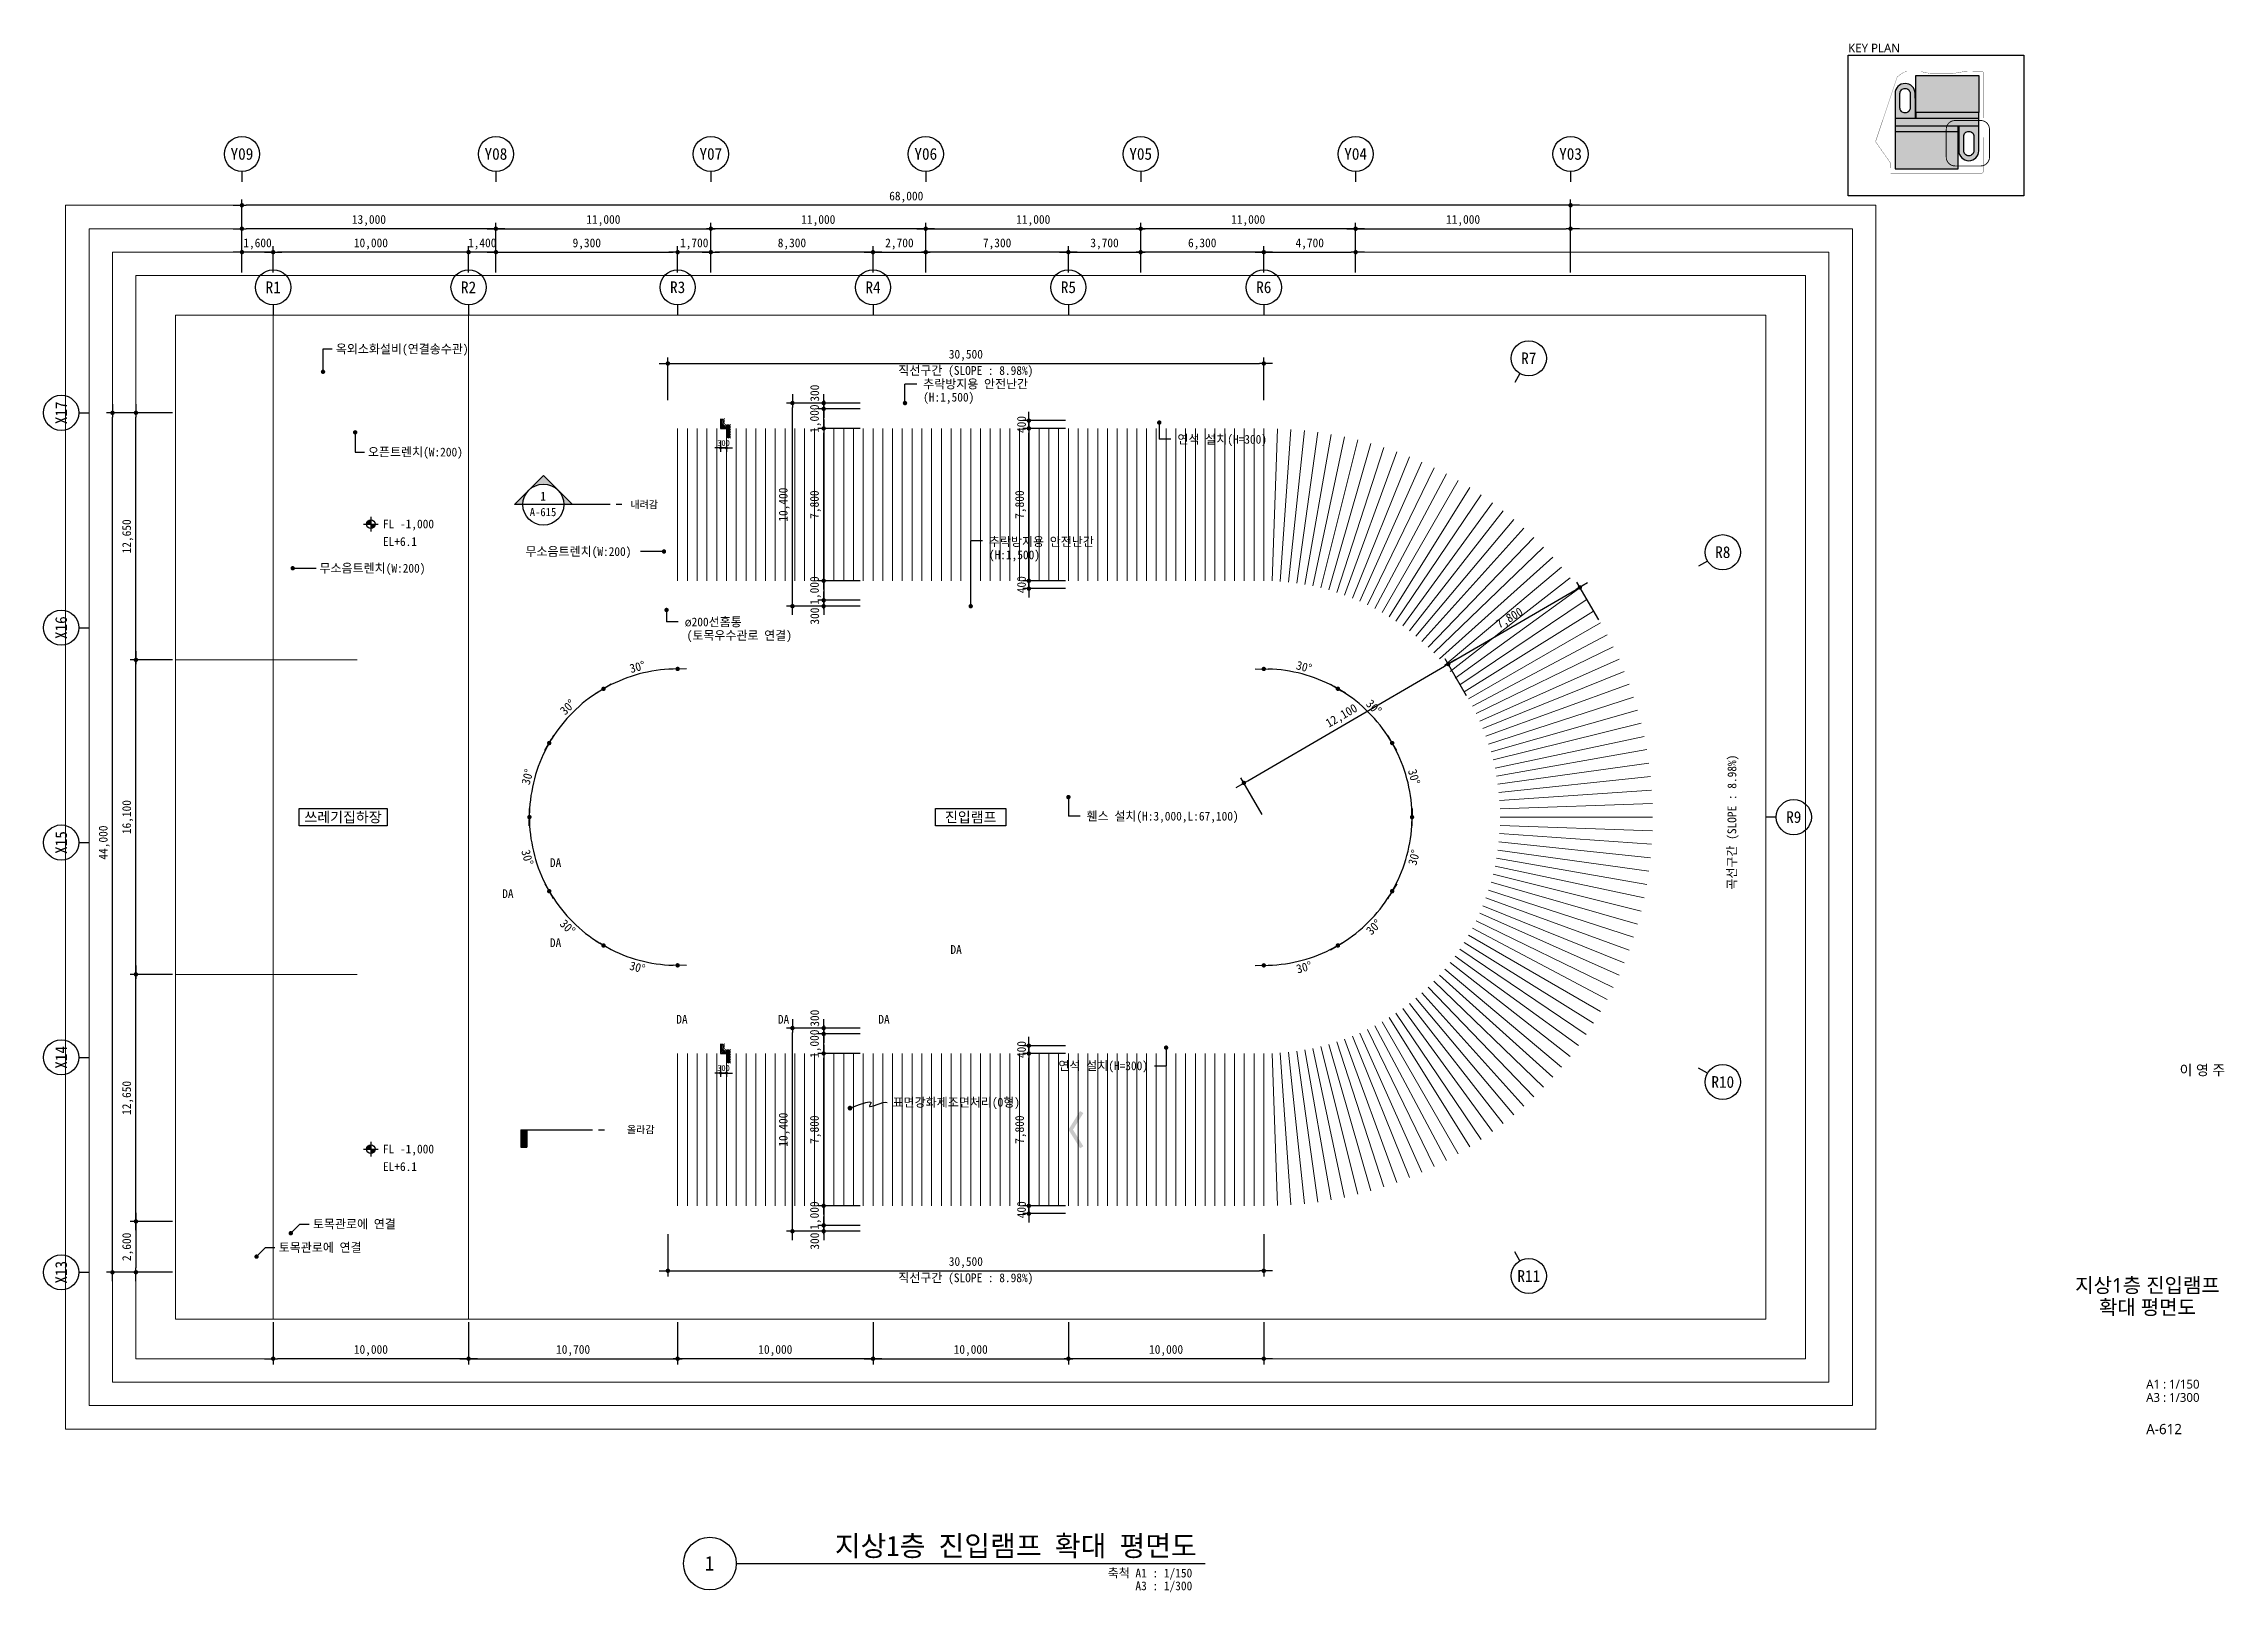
# Model space of a CAD drawing. Header units: millimetres. Extents: x 2292510 to 2787134, y 32296 to 526467.
# Drawn here: x 2423521 to 2535134, y 268976 to 348267 of the extents above; entities that cross this region are included whole.
import ezdxf
from ezdxf.enums import TextEntityAlignment as Align

# ---------------------------------------------------------------- set-up
doc = ezdxf.new("R2010")
doc.units = ezdxf.units.MM
doc.header["$LTSCALE"] = 200
doc.header["$MEASUREMENT"] = 0
for name, pattern in [('CEN', [62, 60, -1, 0, -1]), ('DASHDOTX2', [2, 1, -0.5, 0, -0.5]), ('PHANTOM', [63.5, 31.75, -6.35, 6.35, -6.35, 6.35, -6.35])]:
    doc.linetypes.add(name, pattern=pattern)
doc.layers.get('0').update_dxf_attribs({"linetype": 'CONTINUOUS'})
for name, color, linetype, lineweight in [('A-AXIS-BUBL', 7, 'CONTINUOUS', 25), ('A-BOND-LIN1', 4, 'DASHDOTX2', 25), ('A-BORD-TEXT', 3, 'CONTINUOUS', 25), ('A-CNTL', 1, 'CEN', 15), ('A-DIMS', 7, 'CONTINUOUS', 25), ('A-MKXS-LEAD', 7, 'CONTINUOUS', 25), ('A-MKXS-MAK1', 3, 'CONTINUOUS', 25), ('A-MKXS-MAK2', 3, 'DASHDOTX2', 25), ('A-MKXS-TEXT1', 3, 'CONTINUOUS', 25), ('A-MKXS-TEXT2', 7, 'CONTINUOUS', 25), ('A-MKXX-NAME', 3, 'CONTINUOUS', 25), ('A-MKXX-SYMB', 7, 'CONTINUOUS', 25), ('A-SSXS-PATT', 8, 'CONTINUOUS', 18), ('A-XXXX-HATC', 8, 'CONTINUOUS', 18), ('A-XXXX-SYMB', 7, 'CONTINUOUS', 25), ('A-XXXX-TXT1', 3, 'CONTINUOUS', 25), ('A-XXXX-TXT2', 3, 'CONTINUOUS', 25)]:
    doc.layers.add(name, color=color, linetype=linetype, lineweight=lineweight)
doc.layers.add('A-ELEV-PATT', color=252, linetype='CONTINUOUS')
doc.layers.add('색상', color=7, linetype='CONTINUOUS')
doc.layers.add('A-XXXX-NPLT', color=144, linetype='CONTINUOUS', lineweight=15, plot=False)
doc.styles.add('HY울릉도L', font='')
doc.styles.add('돋움', font='')
doc.styles.add('돋움체', font='')
doc.styles.add('맑은고딕', font='malgun.ttf')
doc.styles.get('HY울릉도L').set_extended_font_data('HYwulM')
doc.styles.get('돋움').set_extended_font_data('DotumChe')
doc.styles.get('돋움체').set_extended_font_data('DotumChe')
doc.dimstyles.new('CDIM', dxfattribs={"dimtxt": 3, "dimasz": 1.5, "dimexe": 2, "dimexo": 1, "dimgap": 1, "dimtad": 1, "dimdec": 0, "dimrnd": 0.5, "dimzin": 0, "dimdsep": 32, "dimlunit": 6, "dimtxsty": 'HY울릉도L', "dimblk1": '_CIDOT', "dimblk2": '_CIDOT', "dimsah": 1, "dimcen": 5.5, "dimclrd": 2, "dimclre": 2, "dimclrt": 7, "dimadec": 0, "dimazin": 0, "dimtfac": 1, "dimtdec": 0, "dimtix": 1, "dimtmove": 2, "dimatfit": 1, "dimldrblk": '_CIDOT', "dimfxl": 1, "dimtolj": 1, "dimtzin": 0, "dimlwd": -1, "dimarcsym": 0})

msp = doc.modelspace()

# ---------------------------------------------------------------- texts
at = {"layer": 'A-BORD-TEXT', "style": '맑은고딕'}
msp.add_text('이 영 주', height=525, dxfattribs=at).set_placement((2535172.3, 295453.9), align=Align.RIGHT)
for s, p in [('지상1층 진입램프', (2531195.8, 284699.3)), ('확대 평면도', (2531195.8, 283574.3))]:
    msp.add_text(s, height=750, dxfattribs=at).set_placement(p, align=Align.MIDDLE_CENTER)
for s, height, p in [('A1 : 1/150', 450, (2531131.3, 279410.8)), ('A3 : 1/300', 450, (2531131.3, 278730.6)), ('A-612', 525, (2531131.3, 277075.1))]:
    msp.add_text(s, height=height, dxfattribs=at).set_placement(p)
at = {"layer": 'A-DIMS', "color": 3, "char_height": 450, "attachment_point": 5, "style": '돋움'}
for insert in [(2470720.8, 331472.7), (2470720.8, 285022.7)]:
    msp.add_mtext('\\A1;직선구간 (SLOPE : 8.98%)', dxfattribs=dict(at, insert=insert))
at = {"layer": 'A-DIMS', "color": 3, "insert": (2509988.9, 308409.6), "char_height": 450, "attachment_point": 5, "rotation": 90, "style": '돋움'}
msp.add_mtext('\\A1;곡선구간 (SLOPE : 8.98%)', dxfattribs=at)
at = {"layer": 'A-MKXS-TEXT1', "style": '돋움체'}
for s, p in [('옥외소화설비(연결송수관)', (2438474.6, 332633.1)), ('추락방지용 안전난간', (2468535.4, 330840.4)), ('(H:1,500)', (2468535.4, 330165.4)), ('연석 설치(H=300)', (2481549.9, 328008)), ('오픈트렌치(W:200)', (2440120, 327357.2)), ('추락방지용 안전난간', (2471899.9, 322769.3)), ('무소음트렌치(W:200)', (2437640.6, 321408.4)), ('무소음트렌치(W:200)', (2448181.8, 322265.5)), ('(H:1,500)', (2471899.9, 322094.3)), ('ø200선홈통', (2456332.5, 318659)), ('(토목우수관로 연결)', (2456432.4, 317967.2)), ('휀스 설치(H:3,000,L:67,100)', (2476899.9, 308715.6)), ('연석 설치(H=300)', (2475459.5, 295937.4)), ('토목관로에 연결', (2437303.9, 287833.4)), ('토목관로에 연결', (2435553.9, 286633.4))]:
    msp.add_text(s, height=450, dxfattribs=at).set_placement(p, align=Align.MIDDLE_LEFT)
for p in [(2449723.5, 306336.6), (2447281.6, 304747.8), (2449723.5, 302236.6), (2470223.5, 301886.6), (2456190.2, 298315.5), (2461390.2, 298315.5), (2466533.1, 298315.5)]:
    msp.add_text('DA', height=450, dxfattribs=at).set_placement(p, align=Align.MIDDLE_CENTER)
at = {"layer": 'A-MKXS-TEXT2', "style": '돋움체'}
for s, height, p in [('1', 450, (2449088.4, 325098.3)), ('A-615', 420, (2449079.7, 324282.4))]:
    msp.add_text(s, height=height, dxfattribs=at).set_placement(p, align=Align.MIDDLE)
at = {"layer": 'A-MKXX-NAME', "style": '돋움체'}
for s, p in [('쓰레기집하장', (2438846.7, 308665.5)), ('진입램프', (2470970.8, 308665.5))]:
    msp.add_text(s, height=525, dxfattribs=at).set_placement(p, align=Align.MIDDLE_CENTER)
at = {"layer": 'A-XXXX-TXT1', "style": '돋움체'}
msp.add_text('지상1층 진입램프 확대 평면도', height=1050, dxfattribs=at).set_placement((2482542, 270518.4), align=Align.BOTTOM_RIGHT)
msp.add_text('1', height=750, dxfattribs=at).set_placement((2457603.4, 270466.5), align=Align.MIDDLE)
for s, p in [('축척 A1 : 1/150', (2482308.4, 270192.1)), ('A3 : 1/300', (2482308.4, 269535.3))]:
    msp.add_text(s, height=450, dxfattribs=at).set_placement(p, align=Align.TOP_RIGHT)
at = {"layer": 'A-XXXX-TXT2', "style": '돋움체'}
for s, p in [('내려감', (2454258.8, 324665.5)), ('올라감', (2454082.4, 292665.5))]:
    msp.add_text(s, height=375, dxfattribs=at).set_placement(p, align=Align.MIDDLE_CENTER)
for s, p in [('FL -1,000', (2440886.4, 323676)), ('EL+6.1', (2440886.4, 322776)), ('표면강화제조면처리(O형)', (2466970.8, 294063.7)), ('FL -1,000', (2440886.4, 291676)), ('EL+6.1', (2440886.4, 290776))]:
    msp.add_text(s, height=450, dxfattribs=at).set_placement(p, align=Align.MIDDLE_LEFT)

# ---------------------------------------------------------------- blocks, each defined once
blk = doc.blocks.new('_CIDOT')
at = {"color": 0, "linetype": 'ByBlock'}
blk.add_line((2, 0), (-1, 0), dxfattribs=at)
at = {"color": 0, "linetype": 'ByBlock', "const_width": 0.5}
blk.add_lwpolyline([(-0.25, 0, 1), (0.25, 0, 1)], format="xyb", close=True, dxfattribs=at)
blk = doc.blocks.new('*D34')
at = {"layer": 'A-DIMS', "lineweight": -2, "transparency": 16777216}
for p, q in [((2455471, 330016), (2455471, 332191)), ((2485971, 330016), (2485971, 332191))]:
    blk.add_line(p, q, dxfattribs=at)
at = {"layer": 'A-DIMS', "transparency": 16777216}
blk.add_line((2455696, 331891), (2485746, 331891), dxfattribs=at)
at = {"layer": 'A-DIMS', "transparency": 16777216, "xscale": 225, "yscale": 225, "zscale": 225, "rotation": 180}
blk.add_blockref('_CIDOT', (2455471, 331891), dxfattribs=at)
at = {"layer": 'A-DIMS', "transparency": 16777216, "xscale": 225, "yscale": 225, "zscale": 225}
blk.add_blockref('_CIDOT', (2485971, 331891), dxfattribs=at)
at = {"layer": 'A-DIMS', "color": 3, "transparency": 16777216, "insert": (2470721, 332308), "char_height": 450, "attachment_point": 5, "style": '돋움'}
blk.add_mtext('\\A1;30,500', dxfattribs=at)
blk = doc.blocks.new('*D35')
at = {"layer": 'A-DIMS', "lineweight": -2, "transparency": 16777216}
for p, q in [((2455471, 287316), (2455471, 285141)), ((2485971, 287316), (2485971, 285141))]:
    blk.add_line(p, q, dxfattribs=at)
at = {"layer": 'A-DIMS', "transparency": 16777216}
blk.add_line((2455696, 285441), (2485746, 285441), dxfattribs=at)
at = {"layer": 'A-DIMS', "transparency": 16777216, "xscale": 225, "yscale": 225, "zscale": 225, "rotation": 180}
blk.add_blockref('_CIDOT', (2455471, 285441), dxfattribs=at)
at = {"layer": 'A-DIMS', "transparency": 16777216, "xscale": 225, "yscale": 225, "zscale": 225}
blk.add_blockref('_CIDOT', (2485971, 285441), dxfattribs=at)
at = {"layer": 'A-DIMS', "color": 3, "transparency": 16777216, "insert": (2470721, 285858), "char_height": 450, "attachment_point": 5, "style": '돋움'}
blk.add_mtext('\\A1;30,500', dxfattribs=at)
blk = doc.blocks.new('키플랜')
h = blk.add_hatch(color=253)
h.dxf.hatch_style = 1
h.paths.add_polyline_path([(2774568, 480289), (2771341, 480289), (2771341, 478395), (2774568, 478395)])
h.paths.add_polyline_path([(2773504, 477401), (2770277, 477401), (2770277, 475508), (2773504, 475508)])
at = {"layer": '색상'}
h = blk.add_hatch(color=254, dxfattribs=at)
h.dxf.hatch_style = 1
h.paths.add_polyline_path([(2771305, 479360, 0.4142136), (2770791, 479874, 0.4142136), (2770277, 479360), (2770277, 479130), (2770277, 478104), (2771305, 478104)])
h.paths.add_polyline_path([(2770791, 478371, -0.4142136), (2770529, 478633), (2770529, 478863), (2770529, 479105), (2770529, 479360, -0.4142136), (2770791, 479622, -0.4142136), (2771053, 479360), (2771053, 479130), (2771053, 478887), (2771053, 478633, -0.4142136)], flags=16)
h.paths.add_polyline_path([(2774568, 478395), (2771341, 478395), (2771341, 478104), (2774568, 478104)])
h.paths.add_polyline_path([(2774568, 478104), (2770277, 478104), (2770277, 477692), (2774568, 477692)])
h.paths.add_polyline_path([(2773504, 477692), (2770277, 477692), (2770277, 477401), (2773504, 477401)])
h.paths.add_polyline_path([(2774568, 477692), (2773540, 477692), (2773540, 476933), (2773540, 476436, 0.4142136), (2774054, 475922, 0.4142136), (2774568, 476436), (2774568, 476691), (2774568, 476933)])
h.paths.add_polyline_path([(2774316, 477164), (2774316, 476933), (2774316, 476691), (2774316, 476436, -0.4142136), (2774054, 476175, -0.4142136), (2773792, 476436), (2773792, 476667), (2773792, 476909), (2773792, 477164, -0.4142136), (2774054, 477425, -0.4142136)], flags=16)
for p, q in [((2770277, 479360), (2770277, 479130)), ((2770277, 479130), (2770277, 477401)), ((2771305, 479360), (2771305, 478104)), ((2771305, 479130), (2771305, 479360)), ((2770277, 478104), (2774568, 478104)), ((2771341, 478395), (2771341, 478104)), ((2774568, 476933), (2774568, 478395)), ((2774568, 477692), (2770277, 477692)), ((2773504, 477401), (2773504, 477692)), ((2773540, 477692), (2773540, 476933)), ((2773540, 476933), (2773540, 476436)), ((2774568, 476691), (2774568, 476933)), ((2774568, 476436), (2774568, 476691))]:
    blk.add_line(p, q)
at = {"ltscale": 100}
blk.add_lwpolyline([(2776877, 481331), (2776877, 474131), (2767877, 474131), (2767877, 481331)], close=True, dxfattribs=at)
for points in [[(2771341, 480289), (2774568, 480289), (2774568, 478395), (2771341, 478395)], [(2770277, 475508), (2773504, 475508), (2773504, 477401), (2770277, 477401)]]:
    blk.add_lwpolyline(points, close=True)
for points in [[(2771053, 479360), (2771053, 479130), (2771053, 478887), (2771053, 478633, -0.4142136), (2770791, 478371, -0.4142136), (2770529, 478633), (2770529, 478863), (2770529, 479105), (2770529, 479360, -0.4142136), (2770791, 479622, -0.4142136), (2771053, 479360)], [(2774316, 477164), (2774316, 476933), (2774316, 476691), (2774316, 476436, -0.4142136), (2774054, 476175, -0.4142136), (2773792, 476436), (2773792, 476667), (2773792, 476909), (2773792, 477164, -0.4142136), (2774054, 477425, -0.4142136), (2774316, 477164)]]:
    blk.add_lwpolyline(points, format="xyb", close=True)
for centre, start, end in [((2770791, 479360), 90, 180), ((2770791, 479360), 0, 90), ((2774054, 476436), 180, 270), ((2774054, 476436), 270, 0)]:
    blk.add_arc(centre, 514, start, end)
at = {"layer": 'A-BOND-LIN1', "color": 1, "linetype": 'PHANTOM', "ltscale": 50, "const_width": 12.1}
blk.add_lwpolyline([(2769776, 478375), (2770390, 480216), (2770725, 480456), (2770888, 480481), (2771178, 480479), (2771412, 480480), (2771616, 480480), (2771953, 480412), (2772088, 480384), (2773224, 480382), (2773406, 480414), (2773657, 480458), (2773848, 480493), (2774735, 480509), (2774823, 480421), (2774822, 480396), (2774822, 480363), (2774822, 480274), (2774818, 478374), (2774803, 475348), (2774717, 475262), (2770054, 475262), (2770050, 475800), (2769281, 476896), (2769597, 477844), (2769731, 478244), (2769775, 478375)], close=True, dxfattribs=at)
at = {"ltscale": 100, "style": '맑은고딕'}
blk.add_text('KEY PLAN', height=450, dxfattribs=at).set_placement((2767877, 481331), align=Align.BOTTOM_LEFT)
blk = doc.blocks.new('*D68')
at = {"layer": 'A-DIMS', "lineweight": -2, "transparency": 16777216}
for p, q in [((2465321, 296566), (2463146, 296566)), ((2465321, 288766), (2463146, 288766))]:
    blk.add_line(p, q, dxfattribs=at)
at = {"layer": 'A-DIMS', "transparency": 16777216}
blk.add_line((2463446, 288991), (2463446, 296341), dxfattribs=at)
at = {"layer": 'A-DIMS', "transparency": 16777216, "xscale": 225, "yscale": 225, "zscale": 225}
for p, rotation in [((2463446, 296566), 90), ((2463446, 288766), 270)]:
    blk.add_blockref('_CIDOT', p, dxfattribs=dict(at, rotation=rotation))
at = {"layer": 'A-DIMS', "color": 3, "transparency": 16777216, "insert": (2463028, 292666), "char_height": 450, "attachment_point": 5, "rotation": 90, "style": '돋움'}
blk.add_mtext('\\A1;7,800', dxfattribs=at)
blk = doc.blocks.new('*D69')
at = {"layer": 'A-DIMS', "transparency": 16777216}
for p, q in [((2463446, 288991), (2463446, 289216)), ((2463446, 288766), (2463446, 287766)), ((2463446, 287541), (2463446, 287316))]:
    blk.add_line(p, q, dxfattribs=at)
at = {"layer": 'A-DIMS', "lineweight": -2, "transparency": 16777216}
for p, q in [((2465321, 288766), (2463146, 288766)), ((2465321, 287766), (2463146, 287766))]:
    blk.add_line(p, q, dxfattribs=at)
at = {"layer": 'A-DIMS', "transparency": 16777216, "xscale": 225, "yscale": 225, "zscale": 225}
for p, rotation in [((2463446, 288766), 270), ((2463446, 287766), 90)]:
    blk.add_blockref('_CIDOT', p, dxfattribs=dict(at, rotation=rotation))
at = {"layer": 'A-DIMS', "color": 3, "transparency": 16777216, "insert": (2463028, 288266), "char_height": 450, "attachment_point": 5, "rotation": 90, "style": '돋움'}
blk.add_mtext('\\A1;1,000', dxfattribs=at)
blk = doc.blocks.new('*D70')
at = {"layer": 'A-DIMS', "transparency": 16777216}
for p, q in [((2463446, 297791), (2463446, 298016)), ((2463446, 296566), (2463446, 297566)), ((2463446, 296341), (2463446, 296116))]:
    blk.add_line(p, q, dxfattribs=at)
at = {"layer": 'A-DIMS', "lineweight": -2, "transparency": 16777216}
for p, q in [((2465321, 297566), (2463146, 297566)), ((2465321, 296566), (2463146, 296566))]:
    blk.add_line(p, q, dxfattribs=at)
at = {"layer": 'A-DIMS', "transparency": 16777216, "xscale": 225, "yscale": 225, "zscale": 225}
for p, rotation in [((2463446, 297566), 270), ((2463446, 296566), 90)]:
    blk.add_blockref('_CIDOT', p, dxfattribs=dict(at, rotation=rotation))
at = {"layer": 'A-DIMS', "color": 3, "transparency": 16777216, "insert": (2463028, 297066), "char_height": 450, "attachment_point": 5, "rotation": 90, "style": '돋움'}
blk.add_mtext('\\A1;1,000', dxfattribs=at)
blk = doc.blocks.new('*D71')
at = {"layer": 'A-DIMS', "lineweight": -2, "transparency": 16777216}
for p, q in [((2465321, 297866), (2461546, 297866)), ((2465321, 287466), (2461546, 287466))]:
    blk.add_line(p, q, dxfattribs=at)
at = {"layer": 'A-DIMS', "transparency": 16777216}
blk.add_line((2461846, 287691), (2461846, 297641), dxfattribs=at)
at = {"layer": 'A-DIMS', "transparency": 16777216, "xscale": 225, "yscale": 225, "zscale": 225}
for p, rotation in [((2461846, 297866), 90), ((2461846, 287466), 270)]:
    blk.add_blockref('_CIDOT', p, dxfattribs=dict(at, rotation=rotation))
at = {"layer": 'A-DIMS', "color": 3, "transparency": 16777216, "insert": (2461428, 292666), "char_height": 450, "attachment_point": 5, "rotation": 90, "style": '돋움'}
blk.add_mtext('\\A1;10,400', dxfattribs=at)
blk = doc.blocks.new('*D73')
at = {"layer": 'A-DIMS', "lineweight": -2, "transparency": 16777216}
for p, q in [((2475821, 296566), (2473646, 296566)), ((2475821, 288766), (2473646, 288766))]:
    blk.add_line(p, q, dxfattribs=at)
at = {"layer": 'A-DIMS', "transparency": 16777216}
blk.add_line((2473946, 288991), (2473946, 296341), dxfattribs=at)
at = {"layer": 'A-DIMS', "transparency": 16777216, "xscale": 225, "yscale": 225, "zscale": 225}
for p, rotation in [((2473946, 296566), 90), ((2473946, 288766), 270)]:
    blk.add_blockref('_CIDOT', p, dxfattribs=dict(at, rotation=rotation))
at = {"layer": 'A-DIMS', "color": 3, "transparency": 16777216, "insert": (2473528, 292666), "char_height": 450, "attachment_point": 5, "rotation": 90, "style": '돋움'}
blk.add_mtext('\\A1;7,800', dxfattribs=at)
blk = doc.blocks.new('*D74')
at = {"layer": 'A-DIMS', "transparency": 16777216}
for p, q in [((2473946, 288991), (2473946, 289216)), ((2473946, 288766), (2473946, 288366)), ((2473946, 288141), (2473946, 287916))]:
    blk.add_line(p, q, dxfattribs=at)
at = {"layer": 'A-DIMS', "lineweight": -2, "transparency": 16777216}
for p, q in [((2475821, 288766), (2473646, 288766)), ((2475821, 288366), (2473646, 288366))]:
    blk.add_line(p, q, dxfattribs=at)
at = {"layer": 'A-DIMS', "transparency": 16777216, "xscale": 225, "yscale": 225, "zscale": 225}
for p, rotation in [((2473946, 288766), 270), ((2473946, 288366), 90)]:
    blk.add_blockref('_CIDOT', p, dxfattribs=dict(at, rotation=rotation))
at = {"layer": 'A-DIMS', "color": 3, "transparency": 16777216, "insert": (2473570, 288566), "char_height": 450, "attachment_point": 5, "rotation": 90, "style": '돋움'}
blk.add_mtext('\\A1;400', dxfattribs=at)
blk = doc.blocks.new('*D75')
at = {"layer": 'A-DIMS', "lineweight": -2, "transparency": 16777216}
for p, q in [((2475821, 296966), (2473646, 296966)), ((2475821, 296566), (2473646, 296566))]:
    blk.add_line(p, q, dxfattribs=at)
at = {"layer": 'A-DIMS', "transparency": 16777216}
for p, q in [((2473946, 297191), (2473946, 297416)), ((2473946, 296566), (2473946, 296966)), ((2473946, 296341), (2473946, 296116))]:
    blk.add_line(p, q, dxfattribs=at)
at = {"layer": 'A-DIMS', "transparency": 16777216, "xscale": 225, "yscale": 225, "zscale": 225}
for p, rotation in [((2473946, 296966), 270), ((2473946, 296566), 90)]:
    blk.add_blockref('_CIDOT', p, dxfattribs=dict(at, rotation=rotation))
at = {"layer": 'A-DIMS', "color": 3, "transparency": 16777216, "insert": (2473570, 296766), "char_height": 450, "attachment_point": 5, "rotation": 90, "style": '돋움'}
blk.add_mtext('\\A1;400', dxfattribs=at)
blk = doc.blocks.new('*D76')
at = {"layer": 'A-DIMS', "lineweight": -2, "transparency": 16777216}
for p, q in [((2465321, 328566), (2463146, 328566)), ((2465321, 320766), (2463146, 320766))]:
    blk.add_line(p, q, dxfattribs=at)
at = {"layer": 'A-DIMS', "transparency": 16777216}
blk.add_line((2463446, 320991), (2463446, 328341), dxfattribs=at)
at = {"layer": 'A-DIMS', "transparency": 16777216, "xscale": 225, "yscale": 225, "zscale": 225}
for p, rotation in [((2463446, 328566), 90), ((2463446, 320766), 270)]:
    blk.add_blockref('_CIDOT', p, dxfattribs=dict(at, rotation=rotation))
at = {"layer": 'A-DIMS', "color": 3, "transparency": 16777216, "insert": (2463028, 324666), "char_height": 450, "attachment_point": 5, "rotation": 90, "style": '돋움'}
blk.add_mtext('\\A1;7,800', dxfattribs=at)
blk = doc.blocks.new('*D77')
at = {"layer": 'A-DIMS', "lineweight": -2, "transparency": 16777216}
for p, q in [((2465321, 320766), (2463146, 320766)), ((2465321, 319766), (2463146, 319766))]:
    blk.add_line(p, q, dxfattribs=at)
at = {"layer": 'A-DIMS', "transparency": 16777216}
for p, q in [((2463446, 320991), (2463446, 321216)), ((2463446, 320766), (2463446, 319766)), ((2463446, 319541), (2463446, 319316))]:
    blk.add_line(p, q, dxfattribs=at)
at = {"layer": 'A-DIMS', "transparency": 16777216, "xscale": 225, "yscale": 225, "zscale": 225}
for p, rotation in [((2463446, 320766), 270), ((2463446, 319766), 90)]:
    blk.add_blockref('_CIDOT', p, dxfattribs=dict(at, rotation=rotation))
at = {"layer": 'A-DIMS', "color": 3, "transparency": 16777216, "insert": (2463028, 320266), "char_height": 450, "attachment_point": 5, "rotation": 90, "style": '돋움'}
blk.add_mtext('\\A1;1,000', dxfattribs=at)
blk = doc.blocks.new('*D78')
at = {"layer": 'A-DIMS', "lineweight": -2, "transparency": 16777216}
for p, q in [((2465321, 329566), (2463146, 329566)), ((2465321, 328566), (2463146, 328566))]:
    blk.add_line(p, q, dxfattribs=at)
at = {"layer": 'A-DIMS', "transparency": 16777216}
for p, q in [((2463446, 329791), (2463446, 330016)), ((2463446, 328566), (2463446, 329566)), ((2463446, 328341), (2463446, 328116))]:
    blk.add_line(p, q, dxfattribs=at)
at = {"layer": 'A-DIMS', "transparency": 16777216, "xscale": 225, "yscale": 225, "zscale": 225}
for p, rotation in [((2463446, 329566), 270), ((2463446, 328566), 90)]:
    blk.add_blockref('_CIDOT', p, dxfattribs=dict(at, rotation=rotation))
at = {"layer": 'A-DIMS', "color": 3, "transparency": 16777216, "insert": (2463028, 329066), "char_height": 450, "attachment_point": 5, "rotation": 90, "style": '돋움'}
blk.add_mtext('\\A1;1,000', dxfattribs=at)
blk = doc.blocks.new('*D79')
at = {"layer": 'A-DIMS', "lineweight": -2, "transparency": 16777216}
for p, q in [((2465321, 329866), (2461546, 329866)), ((2465321, 319466), (2461546, 319466))]:
    blk.add_line(p, q, dxfattribs=at)
at = {"layer": 'A-DIMS', "transparency": 16777216}
blk.add_line((2461846, 319691), (2461846, 329641), dxfattribs=at)
at = {"layer": 'A-DIMS', "transparency": 16777216, "xscale": 225, "yscale": 225, "zscale": 225}
for p, rotation in [((2461846, 329866), 90), ((2461846, 319466), 270)]:
    blk.add_blockref('_CIDOT', p, dxfattribs=dict(at, rotation=rotation))
at = {"layer": 'A-DIMS', "color": 3, "transparency": 16777216, "insert": (2461428, 324666), "char_height": 450, "attachment_point": 5, "rotation": 90, "style": '돋움'}
blk.add_mtext('\\A1;10,400', dxfattribs=at)
blk = doc.blocks.new('*D80')
at = {"layer": 'A-DIMS', "lineweight": -2, "transparency": 16777216}
for p, q in [((2475821, 328566), (2473646, 328566)), ((2475821, 320766), (2473646, 320766))]:
    blk.add_line(p, q, dxfattribs=at)
at = {"layer": 'A-DIMS', "transparency": 16777216}
blk.add_line((2473946, 320991), (2473946, 328341), dxfattribs=at)
at = {"layer": 'A-DIMS', "transparency": 16777216, "xscale": 225, "yscale": 225, "zscale": 225}
for p, rotation in [((2473946, 328566), 90), ((2473946, 320766), 270)]:
    blk.add_blockref('_CIDOT', p, dxfattribs=dict(at, rotation=rotation))
at = {"layer": 'A-DIMS', "color": 3, "transparency": 16777216, "insert": (2473528, 324666), "char_height": 450, "attachment_point": 5, "rotation": 90, "style": '돋움'}
blk.add_mtext('\\A1;7,800', dxfattribs=at)
blk = doc.blocks.new('*D81')
at = {"layer": 'A-DIMS', "lineweight": -2, "transparency": 16777216}
for p, q in [((2475821, 320766), (2473646, 320766)), ((2475821, 320366), (2473646, 320366))]:
    blk.add_line(p, q, dxfattribs=at)
at = {"layer": 'A-DIMS', "transparency": 16777216}
for p, q in [((2473946, 320991), (2473946, 321216)), ((2473946, 320766), (2473946, 320366)), ((2473946, 320141), (2473946, 319916))]:
    blk.add_line(p, q, dxfattribs=at)
at = {"layer": 'A-DIMS', "transparency": 16777216, "xscale": 225, "yscale": 225, "zscale": 225}
for p, rotation in [((2473946, 320766), 270), ((2473946, 320366), 90)]:
    blk.add_blockref('_CIDOT', p, dxfattribs=dict(at, rotation=rotation))
at = {"layer": 'A-DIMS', "color": 3, "transparency": 16777216, "insert": (2473570, 320566), "char_height": 450, "attachment_point": 5, "rotation": 90, "style": '돋움'}
blk.add_mtext('\\A1;400', dxfattribs=at)
blk = doc.blocks.new('*D82')
at = {"layer": 'A-DIMS', "transparency": 16777216}
for p, q in [((2473946, 329191), (2473946, 329416)), ((2473946, 328566), (2473946, 328966)), ((2473946, 328341), (2473946, 328116))]:
    blk.add_line(p, q, dxfattribs=at)
at = {"layer": 'A-DIMS', "lineweight": -2, "transparency": 16777216}
for p, q in [((2475821, 328966), (2473646, 328966)), ((2475821, 328566), (2473646, 328566))]:
    blk.add_line(p, q, dxfattribs=at)
at = {"layer": 'A-DIMS', "transparency": 16777216, "xscale": 225, "yscale": 225, "zscale": 225}
for p, rotation in [((2473946, 328966), 270), ((2473946, 328566), 90)]:
    blk.add_blockref('_CIDOT', p, dxfattribs=dict(at, rotation=rotation))
at = {"layer": 'A-DIMS', "color": 3, "transparency": 16777216, "insert": (2473570, 328766), "char_height": 450, "attachment_point": 5, "rotation": 90, "style": '돋움'}
blk.add_mtext('\\A1;400', dxfattribs=at)
blk = doc.blocks.new('*D104')
at = {"layer": 'A-DIMS', "transparency": 16777216}
blk.add_arc((2455971, 308666), 7587, 211.69917, 238.30083, dxfattribs=at)
at = {"layer": 'A-DIMS', "transparency": 16777216, "xscale": 225, "yscale": 225, "zscale": 225}
for p, rotation in [((2449400, 304872), 120.8495855993238), ((2452177, 302095), 329.1504144006748)]:
    blk.add_blockref('_CIDOT', p, dxfattribs=dict(at, rotation=rotation))
at = {"layer": 'A-DIMS', "color": 3, "transparency": 16777216, "insert": (2450340, 303035), "char_height": 450, "attachment_point": 5, "rotation": 315, "style": '돋움'}
blk.add_mtext('\\A1;30°', dxfattribs=at)
blk = doc.blocks.new('*D105')
at = {"layer": 'A-DIMS', "transparency": 16777216}
blk.add_arc((2455971, 308666), 7587, 241.69917, 268.30083, dxfattribs=at)
at = {"layer": 'A-DIMS', "transparency": 16777216, "xscale": 225, "yscale": 225, "zscale": 225}
for p, rotation in [((2452177, 302095), 150.8495854996979), ((2455971, 301078), 359.1504145003022)]:
    blk.add_blockref('_CIDOT', p, dxfattribs=dict(at, rotation=rotation))
at = {"layer": 'A-DIMS', "color": 3, "transparency": 16777216, "insert": (2453910, 300974), "char_height": 450, "attachment_point": 5, "rotation": 345, "style": '돋움'}
blk.add_mtext('\\A1;30°', dxfattribs=at)
blk = doc.blocks.new('*D106')
at = {"layer": 'A-DIMS', "transparency": 16777216}
blk.add_arc((2455971, 308666), 7587, 121.69917, 148.30083, dxfattribs=at)
at = {"layer": 'A-DIMS', "transparency": 16777216, "xscale": 225, "yscale": 225, "zscale": 225}
for p, rotation in [((2452177, 315236), 30.84958559932581), ((2449400, 312459), 239.1504144006759)]:
    blk.add_blockref('_CIDOT', p, dxfattribs=dict(at, rotation=rotation))
at = {"layer": 'A-DIMS', "color": 3, "transparency": 16777216, "insert": (2450340, 314296), "char_height": 450, "attachment_point": 5, "rotation": 45, "style": '돋움'}
blk.add_mtext('\\A1;30°', dxfattribs=at)
blk = doc.blocks.new('*D107')
at = {"layer": 'A-DIMS', "transparency": 16777216}
blk.add_arc((2455971, 308666), 7587, 91.69917, 118.30083, dxfattribs=at)
at = {"layer": 'A-DIMS', "transparency": 16777216, "xscale": 225, "yscale": 225, "zscale": 225}
for p, rotation in [((2455971, 316253), 0.849585599324461), ((2452177, 315236), 209.1504144006779)]:
    blk.add_blockref('_CIDOT', p, dxfattribs=dict(at, rotation=rotation))
at = {"layer": 'A-DIMS', "color": 3, "transparency": 16777216, "insert": (2453910, 316357), "char_height": 450, "attachment_point": 5, "rotation": 15, "style": '돋움'}
blk.add_mtext('\\A1;30°', dxfattribs=at)
blk = doc.blocks.new('*D119')
at = {"layer": 'A-DIMS', "transparency": 16777216}
blk.add_arc((2455971, 308666), 7587, 151.69917, 178.30083, dxfattribs=at)
at = {"layer": 'A-DIMS', "transparency": 16777216, "xscale": 225, "yscale": 225, "zscale": 225}
for p, rotation in [((2449400, 312459), 60.84958559933229), ((2448384, 308666), 269.1504144006798)]:
    blk.add_blockref('_CIDOT', p, dxfattribs=dict(at, rotation=rotation))
at = {"layer": 'A-DIMS', "color": 3, "transparency": 16777216, "insert": (2448280, 310726), "char_height": 450, "attachment_point": 5, "rotation": 75, "style": '돋움'}
blk.add_mtext('\\A1;30°', dxfattribs=at)
blk = doc.blocks.new('*D120')
at = {"layer": 'A-DIMS', "transparency": 16777216}
blk.add_arc((2455971, 308666), 7587, 181.69917, 208.30083, dxfattribs=at)
at = {"layer": 'A-DIMS', "transparency": 16777216, "xscale": 225, "yscale": 225, "zscale": 225}
for p, rotation in [((2448384, 308666), 90.84958559932838), ((2449400, 304872), 299.1504144006764)]:
    blk.add_blockref('_CIDOT', p, dxfattribs=dict(at, rotation=rotation))
at = {"layer": 'A-DIMS', "color": 3, "transparency": 16777216, "insert": (2448280, 306605), "char_height": 450, "attachment_point": 5, "rotation": 285, "style": '돋움'}
blk.add_mtext('\\A1;30°', dxfattribs=at)
blk = doc.blocks.new('*D135')
at = {"layer": 'A-DIMS', "transparency": 16777216}
blk.add_line((2485146, 310529), (2495214, 316390), dxfattribs=at)
at = {"layer": 'A-DIMS', "lineweight": -2, "transparency": 16777216}
for p, q in [((2496352, 314883), (2495258, 316763)), ((2485895, 308795), (2484801, 310675))]:
    blk.add_line(p, q, dxfattribs=at)
at = {"layer": 'A-DIMS', "transparency": 16777216, "xscale": 225, "yscale": 225, "zscale": 225}
for p, rotation in [((2495409, 316504), 30.20872829341824), ((2484952, 310416), 210.2087282934182)]:
    blk.add_blockref('_CIDOT', p, dxfattribs=dict(at, rotation=rotation))
at = {"layer": 'A-DIMS', "color": 3, "transparency": 16777216, "insert": (2489970, 313821), "char_height": 450, "attachment_point": 5, "rotation": 30.20873, "style": '돋움'}
blk.add_mtext('\\A1;12,100', dxfattribs=at)
blk = doc.blocks.new('*D136')
at = {"layer": 'A-DIMS', "lineweight": -2, "transparency": 16777216}
for p, q in [((2503118, 318765), (2501998, 320687)), ((2496352, 314883), (2495258, 316763))]:
    blk.add_line(p, q, dxfattribs=at)
at = {"layer": 'A-DIMS', "transparency": 16777216}
blk.add_line((2495603, 316617), (2501955, 320315), dxfattribs=at)
at = {"layer": 'A-DIMS', "transparency": 16777216, "xscale": 225, "yscale": 225, "zscale": 225}
for p, rotation in [((2502149, 320428), 30.20872829341824), ((2495409, 316504), 210.2087282934182)]:
    blk.add_blockref('_CIDOT', p, dxfattribs=dict(at, rotation=rotation))
at = {"layer": 'A-DIMS', "color": 3, "transparency": 16777216, "insert": (2498569, 318827), "char_height": 450, "attachment_point": 5, "rotation": 30.20873, "style": '돋움'}
blk.add_mtext('\\A1;7,800', dxfattribs=at)
blk = doc.blocks.new('*D197')
at = {"layer": 'A-DIMS', "transparency": 16777216}
blk.add_arc((2485971, 308666), 7587, 301.69917, 328.30083, dxfattribs=at)
at = {"layer": 'A-DIMS', "transparency": 16777216, "xscale": 225, "yscale": 225, "zscale": 225}
for p, rotation in [((2492541, 304872), 59.15041440067566), ((2489764, 302095), 210.8495855993252)]:
    blk.add_blockref('_CIDOT', p, dxfattribs=dict(at, rotation=rotation))
at = {"layer": 'A-DIMS', "color": 3, "transparency": 16777216, "insert": (2491601, 303035), "char_height": 450, "attachment_point": 5, "rotation": 45, "style": '돋움'}
blk.add_mtext('\\A1;30°', dxfattribs=at)
blk = doc.blocks.new('*D198')
at = {"layer": 'A-DIMS', "transparency": 16777216}
blk.add_arc((2485971, 308666), 7587, 271.69917, 298.30083, dxfattribs=at)
at = {"layer": 'A-DIMS', "transparency": 16777216, "xscale": 225, "yscale": 225, "zscale": 225}
for p, rotation in [((2489764, 302095), 29.15041450030208), ((2485971, 301078), 180.8495854996978)]:
    blk.add_blockref('_CIDOT', p, dxfattribs=dict(at, rotation=rotation))
at = {"layer": 'A-DIMS', "color": 3, "transparency": 16777216, "insert": (2488032, 300974), "char_height": 450, "attachment_point": 5, "rotation": 15, "style": '돋움'}
blk.add_mtext('\\A1;30°', dxfattribs=at)
blk = doc.blocks.new('*D199')
at = {"layer": 'A-DIMS', "transparency": 16777216}
blk.add_arc((2485971, 308666), 7587, 31.69917, 58.30083, dxfattribs=at)
at = {"layer": 'A-DIMS', "transparency": 16777216, "xscale": 225, "yscale": 225, "zscale": 225}
for p, rotation in [((2489764, 315236), 149.1504144006742), ((2492541, 312459), 300.8495855993236)]:
    blk.add_blockref('_CIDOT', p, dxfattribs=dict(at, rotation=rotation))
at = {"layer": 'A-DIMS', "color": 3, "transparency": 16777216, "insert": (2491601, 314296), "char_height": 450, "attachment_point": 5, "rotation": 315, "style": '돋움'}
blk.add_mtext('\\A1;30°', dxfattribs=at)
blk = doc.blocks.new('*D200')
at = {"layer": 'A-DIMS', "transparency": 16777216}
blk.add_arc((2485971, 308666), 7587, 61.69917, 88.30083, dxfattribs=at)
at = {"layer": 'A-DIMS', "transparency": 16777216, "xscale": 225, "yscale": 225, "zscale": 225}
for p, rotation in [((2485971, 316253), 179.1504144006755), ((2489764, 315236), 330.849585599323)]:
    blk.add_blockref('_CIDOT', p, dxfattribs=dict(at, rotation=rotation))
at = {"layer": 'A-DIMS', "color": 3, "transparency": 16777216, "insert": (2488032, 316357), "char_height": 450, "attachment_point": 5, "rotation": 345, "style": '돋움'}
blk.add_mtext('\\A1;30°', dxfattribs=at)
blk = doc.blocks.new('*D201')
at = {"layer": 'A-DIMS', "transparency": 16777216}
blk.add_arc((2485971, 308666), 7587, 1.69917, 28.30083, dxfattribs=at)
at = {"layer": 'A-DIMS', "transparency": 16777216, "xscale": 225, "yscale": 225, "zscale": 225}
for p, rotation in [((2492541, 312459), 119.1504144006677), ((2493558, 308666), 270.8495855993201)]:
    blk.add_blockref('_CIDOT', p, dxfattribs=dict(at, rotation=rotation))
at = {"layer": 'A-DIMS', "color": 3, "transparency": 16777216, "insert": (2493662, 310726), "char_height": 450, "attachment_point": 5, "rotation": 285, "style": '돋움'}
blk.add_mtext('\\A1;30°', dxfattribs=at)
blk = doc.blocks.new('*D202')
at = {"layer": 'A-DIMS', "transparency": 16777216}
blk.add_arc((2485971, 308666), 7587, 331.69917, 358.30083, dxfattribs=at)
at = {"layer": 'A-DIMS', "transparency": 16777216, "xscale": 225, "yscale": 225, "zscale": 225}
for p, rotation in [((2493558, 308666), 89.15041440067108), ((2492541, 304872), 240.849585599324)]:
    blk.add_blockref('_CIDOT', p, dxfattribs=dict(at, rotation=rotation))
at = {"layer": 'A-DIMS', "color": 3, "transparency": 16777216, "insert": (2493662, 306605), "char_height": 450, "attachment_point": 5, "rotation": 75, "style": '돋움'}
blk.add_mtext('\\A1;30°', dxfattribs=at)
blk = doc.blocks.new('*U162')
at = {"layer": 'A-SSXS-PATT'}
blk.add_line((0, -3900), (0, 3900), dxfattribs=at)
blk = doc.blocks.new('*U163')
at = {"color": 0, "linetype": 'ByBlock', "lineweight": -2, "transparency": 16777216}
for p, rotation in [((2609744, 413610), 7.99999999999998), ((2610298, 413678), 5.999999999999965), ((2610855, 413726), 4.000000000000041), ((2611412, 413756), 1.999999999999765), ((2606498, 412801), 19.99999999999998), ((2607027, 412982), 17.99999999999997), ((2607561, 413146), 15.99999999999997), ((2608100, 413290), 13.99999999999997), ((2608644, 413416), 11.99999999999999), ((2609192, 413522), 9.999999999999977), ((2604459, 411893), 28), ((2604957, 412146), 25.99999999999998), ((2605463, 412382), 23.99999999999997), ((2605977, 412600), 22), ((2603024, 411030), 34.00000000000001), ((2603492, 411334), 32), ((2603971, 411622), 29.99999999999999), ((2601686, 410022), 39.99999999999999), ((2602120, 410374), 37.99999999999999), ((2602566, 410710), 36.00000000000001), ((2600856, 409275), 43.99999999999999), ((2601265, 409656), 41.99999999999999), ((2600080, 408472), 47.99999999999999), ((2600461, 408880), 45.99999999999999), ((2599363, 407616), 51.99999999999999), ((2599714, 408050), 49.99999999999999), ((2598706, 406713), 56), ((2599027, 407170), 53.99999999999997), ((2598114, 405765), 59.99999999999999), ((2598402, 406244), 57.99999999999999), ((2597590, 404779), 63.99999999999999), ((2597844, 405277), 61.99999999999999), ((2597136, 403759), 68), ((2597354, 404273), 66), ((2596936, 403238), 70), ((2596591, 402176), 74), ((2596754, 402710), 72), ((2596320, 401092), 77.99999999999999), ((2596446, 401636), 75.99999999999997), ((2596214, 400544), 79.99999999999999), ((2596058, 399438), 83.99999999999999), ((2596127, 399992), 82), ((2596010, 398882), 86), ((2595971, 397766), 89.99999999999997), ((2595981, 398324), 87.99999999999999), ((2595981, 397207), 92), ((2596010, 396649), 93.99999999999999), ((2596058, 396093), 96), ((2596127, 395539), 98), ((2596214, 394987), 99.99999999999999), ((2596320, 394439), 102), ((2596446, 393895), 104), ((2596591, 393355), 106), ((2596754, 392821), 108), ((2596936, 392293), 110), ((2597136, 391772), 112), ((2597354, 391258), 114), ((2597590, 390752), 116), ((2597844, 390254), 118), ((2598114, 389766), 120), ((2598402, 389287), 122), ((2598706, 388818), 124), ((2599027, 388361), 126), ((2599363, 387915), 128), ((2599714, 387481), 130), ((2600080, 387059), 132), ((2600461, 386651), 134), ((2600856, 386256), 136), ((2601265, 385875), 138), ((2601686, 385509), 140), ((2602120, 385157), 142), ((2602566, 384821), 144), ((2603024, 384501), 146), ((2603492, 384197), 148), ((2603971, 383909), 150), ((2604459, 383638), 152), ((2604957, 383385), 154), ((2605463, 383149), 156), ((2605977, 382931), 158), ((2606498, 382730), 160), ((2607026, 382549), 162), ((2607561, 382385), 164), ((2608100, 382241), 166), ((2608644, 382115), 168.0000000000001), ((2609192, 382009), 170), ((2609744, 381921), 172), ((2610298, 381853), 174), ((2610855, 381805), 176.0000000000001), ((2611412, 381775), 178.0000000000001), ((2611971, 381766), 180)]:
    blk.add_blockref('*U162', p, dxfattribs=dict(at, rotation=rotation))
blk.add_blockref('*U162', (2611971, 413765), dxfattribs=at)
blk = doc.blocks.new('rampline')
at = {"layer": 'A-SSXS-PATT'}
for p, q in [((43241, 56650), (43241, 64450)), ((43741, 56650), (43741, 64450)), ((44241, 56650), (44241, 64450)), ((44741, 56650), (44741, 64450)), ((45241, 56650), (45241, 64450)), ((45741, 56650), (45741, 64450)), ((46241, 56650), (46241, 64450)), ((46741, 56650), (46741, 64450)), ((47241, 56650), (47241, 64450)), ((47741, 56650), (47741, 64450)), ((48241, 56650), (48241, 64450)), ((48741, 56650), (48741, 64450)), ((49241, 56650), (49241, 64450)), ((49741, 56650), (49741, 64450)), ((50241, 56650), (50241, 64450)), ((50741, 56650), (50741, 64450)), ((51241, 56650), (51241, 64450)), ((51741, 56650), (51741, 64450)), ((52241, 56650), (52241, 64450)), ((52741, 56650), (52741, 64450)), ((53241, 56650), (53241, 64450)), ((53741, 56650), (53741, 64450)), ((54241, 56650), (54241, 64450)), ((54741, 56650), (54741, 64450)), ((55241, 56650), (55241, 64450)), ((55741, 56650), (55741, 64450)), ((56241, 56650), (56241, 64450)), ((56741, 56650), (56741, 64450)), ((57241, 56650), (57241, 64450)), ((57741, 56650), (57741, 64450)), ((58241, 56650), (58241, 64450)), ((58741, 56650), (58741, 64450)), ((59241, 56650), (59241, 64450)), ((59741, 56650), (59741, 64450)), ((60241, 56650), (60241, 64450)), ((60741, 56650), (60741, 64450)), ((61241, 56650), (61241, 64450)), ((61741, 56650), (61741, 64450)), ((62241, 56650), (62241, 64450)), ((62741, 56650), (62741, 64450)), ((63241, 56650), (63241, 64450)), ((63741, 56650), (63741, 64450)), ((64241, 56650), (64241, 64450)), ((64741, 56650), (64741, 64450)), ((65241, 56650), (65241, 64450)), ((65741, 56650), (65741, 64450)), ((66241, 56650), (66241, 64450)), ((66741, 56650), (66741, 64450)), ((67241, 56650), (67241, 64450)), ((67741, 56650), (67741, 64450)), ((68241, 56650), (68241, 64450)), ((68741, 56650), (68741, 64450)), ((69241, 56650), (69241, 64450)), ((69741, 56650), (69741, 64450)), ((70241, 56650), (70241, 64450)), ((70741, 56650), (70741, 64450)), ((71241, 56650), (71241, 64450)), ((71741, 56650), (71741, 64450)), ((72241, 56650), (72241, 64450)), ((72741, 56650), (72741, 64450)), ((73241, 56650), (73241, 64450)), ((43241, 32450), (43241, 24650)), ((43741, 32450), (43741, 24650)), ((44241, 32450), (44241, 24650)), ((44741, 32450), (44741, 24650)), ((45241, 32450), (45241, 24650)), ((45741, 32450), (45741, 24650)), ((46241, 32450), (46241, 24650)), ((46741, 32450), (46741, 24650)), ((47241, 32450), (47241, 24650)), ((47741, 32450), (47741, 24650)), ((48241, 32450), (48241, 24650)), ((48741, 32450), (48741, 24650)), ((49241, 32450), (49241, 24650)), ((49741, 32450), (49741, 24650)), ((50241, 32450), (50241, 24650)), ((50741, 32450), (50741, 24650)), ((51241, 32450), (51241, 24650)), ((51741, 32450), (51741, 24650)), ((52241, 32450), (52241, 24650)), ((52741, 32450), (52741, 24650)), ((53241, 32450), (53241, 24650)), ((53741, 32450), (53741, 24650)), ((54241, 32450), (54241, 24650)), ((54741, 32450), (54741, 24650)), ((55241, 32450), (55241, 24650)), ((55741, 32450), (55741, 24650)), ((56241, 32450), (56241, 24650)), ((56741, 32450), (56741, 24650)), ((57241, 32450), (57241, 24650)), ((57741, 32450), (57741, 24650)), ((58241, 32450), (58241, 24650)), ((58741, 32450), (58741, 24650)), ((59241, 32450), (59241, 24650)), ((59741, 32450), (59741, 24650)), ((60241, 32450), (60241, 24650)), ((60741, 32450), (60741, 24650)), ((61241, 32450), (61241, 24650)), ((61741, 32450), (61741, 24650)), ((62241, 32450), (62241, 24650)), ((62741, 32450), (62741, 24650)), ((63241, 32450), (63241, 24650)), ((63741, 32450), (63741, 24650)), ((64241, 32450), (64241, 24650)), ((64741, 32450), (64741, 24650)), ((65241, 32450), (65241, 24650)), ((65741, 32450), (65741, 24650)), ((66241, 32450), (66241, 24650)), ((66741, 32450), (66741, 24650)), ((67241, 32450), (67241, 24650)), ((67741, 32450), (67741, 24650)), ((68241, 32450), (68241, 24650)), ((68741, 32450), (68741, 24650)), ((69241, 32450), (69241, 24650)), ((69741, 32450), (69741, 24650)), ((70241, 32450), (70241, 24650)), ((70741, 32450), (70741, 24650)), ((71241, 32450), (71241, 24650)), ((71741, 32450), (71741, 24650)), ((72241, 32450), (72241, 24650)), ((72741, 32450), (72741, 24650)), ((73241, 32450), (73241, 24650))]:
    blk.add_line(p, q, dxfattribs=at)
at = {"xscale": -1}
blk.add_blockref('*U163', (2685212, -353216), dxfattribs=at)
blk = doc.blocks.new('*D227')
at = {"layer": 'A-DIMS', "lineweight": -2, "transparency": 16777216}
for p, q in [((43241, 72425), (43241, 73775)), ((44941, 72425), (44941, 73775))]:
    blk.add_line(p, q, dxfattribs=at)
at = {"layer": 'A-DIMS', "transparency": 16777216}
for p, q in [((43016, 73475), (42791, 73475)), ((44941, 73475), (43241, 73475)), ((45166, 73475), (45391, 73475))]:
    blk.add_line(p, q, dxfattribs=at)
at = {"layer": 'A-DIMS', "transparency": 16777216, "xscale": 225, "yscale": 225, "zscale": 225}
blk.add_blockref('_CIDOT', (43241, 73475), dxfattribs=at)
at = {"layer": 'A-DIMS', "transparency": 16777216, "xscale": 225, "yscale": 225, "zscale": 225, "rotation": 180}
blk.add_blockref('_CIDOT', (44941, 73475), dxfattribs=at)
at = {"layer": 'A-DIMS', "color": 3, "transparency": 16777216, "insert": (44091, 73893), "char_height": 450, "attachment_point": 5, "style": '돋움'}
blk.add_mtext('\\A1;1,700', dxfattribs=at)
blk = doc.blocks.new('*D228')
at = {"layer": 'A-DIMS', "lineweight": -2, "transparency": 16777216}
for p, q in [((53241, 72425), (53241, 73775)), ((55941, 72425), (55941, 73775))]:
    blk.add_line(p, q, dxfattribs=at)
at = {"layer": 'A-DIMS', "transparency": 16777216}
blk.add_line((53466, 73475), (55716, 73475), dxfattribs=at)
at = {"layer": 'A-DIMS', "transparency": 16777216, "xscale": 225, "yscale": 225, "zscale": 225, "rotation": 180}
blk.add_blockref('_CIDOT', (53241, 73475), dxfattribs=at)
at = {"layer": 'A-DIMS', "transparency": 16777216, "xscale": 225, "yscale": 225, "zscale": 225}
blk.add_blockref('_CIDOT', (55941, 73475), dxfattribs=at)
at = {"layer": 'A-DIMS', "color": 3, "transparency": 16777216, "insert": (54591, 73893), "char_height": 450, "attachment_point": 5, "style": '돋움'}
blk.add_mtext('\\A1;2,700', dxfattribs=at)
blk = doc.blocks.new('*D229')
at = {"layer": 'A-DIMS', "lineweight": -2, "transparency": 16777216}
for p, q in [((63241, 72425), (63241, 73775)), ((66941, 72425), (66941, 73775))]:
    blk.add_line(p, q, dxfattribs=at)
at = {"layer": 'A-DIMS', "transparency": 16777216}
blk.add_line((63466, 73475), (66716, 73475), dxfattribs=at)
at = {"layer": 'A-DIMS', "transparency": 16777216, "xscale": 225, "yscale": 225, "zscale": 225, "rotation": 180}
blk.add_blockref('_CIDOT', (63241, 73475), dxfattribs=at)
at = {"layer": 'A-DIMS', "transparency": 16777216, "xscale": 225, "yscale": 225, "zscale": 225}
blk.add_blockref('_CIDOT', (66941, 73475), dxfattribs=at)
at = {"layer": 'A-DIMS', "color": 3, "transparency": 16777216, "insert": (65091, 73893), "char_height": 450, "attachment_point": 5, "style": '돋움'}
blk.add_mtext('\\A1;3,700', dxfattribs=at)
blk = doc.blocks.new('*D230')
at = {"layer": 'A-DIMS', "lineweight": -2, "transparency": 16777216}
for p, q in [((32541, 72425), (32541, 73775)), ((33941, 72425), (33941, 73775))]:
    blk.add_line(p, q, dxfattribs=at)
at = {"layer": 'A-DIMS', "transparency": 16777216}
for p, q in [((32316, 73475), (32091, 73475)), ((33941, 73475), (32541, 73475)), ((34166, 73475), (34391, 73475))]:
    blk.add_line(p, q, dxfattribs=at)
at = {"layer": 'A-DIMS', "transparency": 16777216, "xscale": 225, "yscale": 225, "zscale": 225}
blk.add_blockref('_CIDOT', (32541, 73475), dxfattribs=at)
at = {"layer": 'A-DIMS', "transparency": 16777216, "xscale": 225, "yscale": 225, "zscale": 225, "rotation": 180}
blk.add_blockref('_CIDOT', (33941, 73475), dxfattribs=at)
at = {"layer": 'A-DIMS', "color": 3, "transparency": 16777216, "insert": (33241, 73893), "char_height": 450, "attachment_point": 5, "style": '돋움'}
blk.add_mtext('\\A1;1,400', dxfattribs=at)
blk = doc.blocks.new('*D231')
at = {"layer": 'A-DIMS', "lineweight": -2, "transparency": 16777216}
for p, q in [((22541, 72425), (22541, 73775)), ((32541, 72425), (32541, 73775))]:
    blk.add_line(p, q, dxfattribs=at)
at = {"layer": 'A-DIMS', "transparency": 16777216}
blk.add_line((32316, 73475), (22766, 73475), dxfattribs=at)
at = {"layer": 'A-DIMS', "transparency": 16777216, "xscale": 225, "yscale": 225, "zscale": 225, "rotation": 180}
blk.add_blockref('_CIDOT', (22541, 73475), dxfattribs=at)
at = {"layer": 'A-DIMS', "transparency": 16777216, "xscale": 225, "yscale": 225, "zscale": 225}
blk.add_blockref('_CIDOT', (32541, 73475), dxfattribs=at)
at = {"layer": 'A-DIMS', "color": 3, "transparency": 16777216, "insert": (27541, 73893), "char_height": 450, "attachment_point": 5, "style": '돋움'}
blk.add_mtext('\\A1;10,000', dxfattribs=at)
blk = doc.blocks.new('*D232')
at = {"layer": 'A-DIMS', "lineweight": -2, "transparency": 16777216}
for p, q in [((20941, 72425), (20941, 73775)), ((22541, 72425), (22541, 73775))]:
    blk.add_line(p, q, dxfattribs=at)
at = {"layer": 'A-DIMS', "transparency": 16777216}
for p, q in [((20716, 73475), (20491, 73475)), ((22541, 73475), (20941, 73475)), ((22766, 73475), (22991, 73475))]:
    blk.add_line(p, q, dxfattribs=at)
at = {"layer": 'A-DIMS', "transparency": 16777216, "xscale": 225, "yscale": 225, "zscale": 225}
blk.add_blockref('_CIDOT', (20941, 73475), dxfattribs=at)
at = {"layer": 'A-DIMS', "transparency": 16777216, "xscale": 225, "yscale": 225, "zscale": 225, "rotation": 180}
blk.add_blockref('_CIDOT', (22541, 73475), dxfattribs=at)
at = {"layer": 'A-DIMS', "color": 3, "transparency": 16777216, "insert": (21741, 73893), "char_height": 450, "attachment_point": 5, "style": '돋움'}
blk.add_mtext('\\A1;1,600', dxfattribs=at)
blk = doc.blocks.new('*D233')
at = {"layer": 'A-DIMS', "lineweight": -2, "transparency": 16777216}
for p, q in [((17391, 36500), (15216, 36500)), ((17391, 23850), (15216, 23850))]:
    blk.add_line(p, q, dxfattribs=at)
at = {"layer": 'A-DIMS', "transparency": 16777216}
blk.add_line((15516, 24075), (15516, 36275), dxfattribs=at)
at = {"layer": 'A-DIMS', "transparency": 16777216, "xscale": 225, "yscale": 225, "zscale": 225}
for p, rotation in [((15516, 36500), 90), ((15516, 23850), 270)]:
    blk.add_blockref('_CIDOT', p, dxfattribs=dict(at, rotation=rotation))
at = {"layer": 'A-DIMS', "color": 3, "transparency": 16777216, "insert": (15098, 30175), "char_height": 450, "attachment_point": 5, "rotation": 90, "style": '돋움'}
blk.add_mtext('\\A1;12,650', dxfattribs=at)
blk = doc.blocks.new('*D234')
at = {"layer": 'A-DIMS', "lineweight": -2, "transparency": 16777216}
for p, q in [((17391, 52600), (15216, 52600)), ((17391, 36500), (15216, 36500))]:
    blk.add_line(p, q, dxfattribs=at)
at = {"layer": 'A-DIMS', "transparency": 16777216}
blk.add_line((15516, 36725), (15516, 52375), dxfattribs=at)
at = {"layer": 'A-DIMS', "transparency": 16777216, "xscale": 225, "yscale": 225, "zscale": 225}
for p, rotation in [((15516, 52600), 90), ((15516, 36500), 270)]:
    blk.add_blockref('_CIDOT', p, dxfattribs=dict(at, rotation=rotation))
at = {"layer": 'A-DIMS', "color": 3, "transparency": 16777216, "insert": (15098, 44550), "char_height": 450, "attachment_point": 5, "rotation": 90, "style": '돋움'}
blk.add_mtext('\\A1;16,100', dxfattribs=at)
blk = doc.blocks.new('*D235')
at = {"layer": 'A-DIMS', "lineweight": -2, "transparency": 16777216}
for p, q in [((17391, 65250), (15216, 65250)), ((17391, 52600), (15216, 52600))]:
    blk.add_line(p, q, dxfattribs=at)
at = {"layer": 'A-DIMS', "transparency": 16777216}
blk.add_line((15516, 52825), (15516, 65025), dxfattribs=at)
at = {"layer": 'A-DIMS', "transparency": 16777216, "xscale": 225, "yscale": 225, "zscale": 225}
for p, rotation in [((15516, 65250), 90), ((15516, 52600), 270)]:
    blk.add_blockref('_CIDOT', p, dxfattribs=dict(at, rotation=rotation))
at = {"layer": 'A-DIMS', "color": 3, "transparency": 16777216, "insert": (15098, 58925), "char_height": 450, "attachment_point": 5, "rotation": 90, "style": '돋움'}
blk.add_mtext('\\A1;12,650', dxfattribs=at)
blk = doc.blocks.new('*D236')
at = {"layer": 'A-DIMS', "lineweight": -2, "transparency": 16777216}
for p, q in [((17391, 23850), (15216, 23850)), ((17391, 21250), (15216, 21250))]:
    blk.add_line(p, q, dxfattribs=at)
at = {"layer": 'A-DIMS', "transparency": 16777216}
blk.add_line((15516, 23625), (15516, 21475), dxfattribs=at)
at = {"layer": 'A-DIMS', "transparency": 16777216, "xscale": 225, "yscale": 225, "zscale": 225}
for p, rotation in [((15516, 23850), 90), ((15516, 21250), 270)]:
    blk.add_blockref('_CIDOT', p, dxfattribs=dict(at, rotation=rotation))
at = {"layer": 'A-DIMS', "color": 3, "transparency": 16777216, "insert": (15098, 22550), "char_height": 450, "attachment_point": 5, "rotation": 90, "style": '돋움'}
blk.add_mtext('\\A1;2,600', dxfattribs=at)
blk = doc.blocks.new('*D237')
at = {"layer": 'A-DIMS', "lineweight": -2, "transparency": 16777216}
for p, q in [((17391, 65250), (14016, 65250)), ((17391, 21250), (14016, 21250))]:
    blk.add_line(p, q, dxfattribs=at)
at = {"layer": 'A-DIMS', "transparency": 16777216}
blk.add_line((14316, 21475), (14316, 65025), dxfattribs=at)
at = {"layer": 'A-DIMS', "transparency": 16777216, "xscale": 225, "yscale": 225, "zscale": 225}
for p, rotation in [((14316, 65250), 90), ((14316, 21250), 270)]:
    blk.add_blockref('_CIDOT', p, dxfattribs=dict(at, rotation=rotation))
at = {"layer": 'A-DIMS', "color": 3, "transparency": 16777216, "insert": (13898, 43250), "char_height": 450, "attachment_point": 5, "rotation": 90, "style": '돋움'}
blk.add_mtext('\\A1;44,000', dxfattribs=at)
blk = doc.blocks.new('*D238')
at = {"layer": 'A-DIMS', "lineweight": -2, "transparency": 16777216}
for p, q in [((20941, 72425), (20941, 76175)), ((88941, 72425), (88941, 76175))]:
    blk.add_line(p, q, dxfattribs=at)
at = {"layer": 'A-DIMS', "transparency": 16777216}
blk.add_line((88716, 75875), (21166, 75875), dxfattribs=at)
at = {"layer": 'A-DIMS', "transparency": 16777216, "xscale": 225, "yscale": 225, "zscale": 225, "rotation": 180}
blk.add_blockref('_CIDOT', (20941, 75875), dxfattribs=at)
at = {"layer": 'A-DIMS', "transparency": 16777216, "xscale": 225, "yscale": 225, "zscale": 225}
blk.add_blockref('_CIDOT', (88941, 75875), dxfattribs=at)
at = {"layer": 'A-DIMS', "color": 3, "transparency": 16777216, "insert": (54941, 76293), "char_height": 450, "attachment_point": 5, "style": '돋움'}
blk.add_mtext('\\A1;68,000', dxfattribs=at)
blk = doc.blocks.new('*D239')
at = {"layer": 'A-DIMS', "lineweight": -2, "transparency": 16777216}
for p, q in [((20941, 72425), (20941, 74975)), ((33941, 72425), (33941, 74975))]:
    blk.add_line(p, q, dxfattribs=at)
at = {"layer": 'A-DIMS', "transparency": 16777216}
blk.add_line((33716, 74675), (21166, 74675), dxfattribs=at)
at = {"layer": 'A-DIMS', "transparency": 16777216, "xscale": 225, "yscale": 225, "zscale": 225, "rotation": 180}
blk.add_blockref('_CIDOT', (20941, 74675), dxfattribs=at)
at = {"layer": 'A-DIMS', "transparency": 16777216, "xscale": 225, "yscale": 225, "zscale": 225}
blk.add_blockref('_CIDOT', (33941, 74675), dxfattribs=at)
at = {"layer": 'A-DIMS', "color": 3, "transparency": 16777216, "insert": (27441, 75093), "char_height": 450, "attachment_point": 5, "style": '돋움'}
blk.add_mtext('\\A1;13,000', dxfattribs=at)
blk = doc.blocks.new('*D240')
at = {"layer": 'A-DIMS', "lineweight": -2, "transparency": 16777216}
for p, q in [((33941, 72425), (33941, 74975)), ((44941, 72425), (44941, 74975))]:
    blk.add_line(p, q, dxfattribs=at)
at = {"layer": 'A-DIMS', "transparency": 16777216}
blk.add_line((34166, 74675), (44716, 74675), dxfattribs=at)
at = {"layer": 'A-DIMS', "transparency": 16777216, "xscale": 225, "yscale": 225, "zscale": 225, "rotation": 180}
blk.add_blockref('_CIDOT', (33941, 74675), dxfattribs=at)
at = {"layer": 'A-DIMS', "transparency": 16777216, "xscale": 225, "yscale": 225, "zscale": 225}
blk.add_blockref('_CIDOT', (44941, 74675), dxfattribs=at)
at = {"layer": 'A-DIMS', "color": 3, "transparency": 16777216, "insert": (39441, 75093), "char_height": 450, "attachment_point": 5, "style": '돋움'}
blk.add_mtext('\\A1;11,000', dxfattribs=at)
blk = doc.blocks.new('*D241')
at = {"layer": 'A-DIMS', "lineweight": -2, "transparency": 16777216}
for p, q in [((44941, 72425), (44941, 74975)), ((55941, 72425), (55941, 74975))]:
    blk.add_line(p, q, dxfattribs=at)
at = {"layer": 'A-DIMS', "transparency": 16777216}
blk.add_line((55716, 74675), (45166, 74675), dxfattribs=at)
at = {"layer": 'A-DIMS', "transparency": 16777216, "xscale": 225, "yscale": 225, "zscale": 225, "rotation": 180}
blk.add_blockref('_CIDOT', (44941, 74675), dxfattribs=at)
at = {"layer": 'A-DIMS', "transparency": 16777216, "xscale": 225, "yscale": 225, "zscale": 225}
blk.add_blockref('_CIDOT', (55941, 74675), dxfattribs=at)
at = {"layer": 'A-DIMS', "color": 3, "transparency": 16777216, "insert": (50441, 75093), "char_height": 450, "attachment_point": 5, "style": '돋움'}
blk.add_mtext('\\A1;11,000', dxfattribs=at)
blk = doc.blocks.new('*D242')
at = {"layer": 'A-DIMS', "lineweight": -2, "transparency": 16777216}
for p, q in [((55941, 72425), (55941, 74975)), ((66941, 72425), (66941, 74975))]:
    blk.add_line(p, q, dxfattribs=at)
at = {"layer": 'A-DIMS', "transparency": 16777216}
blk.add_line((56166, 74675), (66716, 74675), dxfattribs=at)
at = {"layer": 'A-DIMS', "transparency": 16777216, "xscale": 225, "yscale": 225, "zscale": 225, "rotation": 180}
blk.add_blockref('_CIDOT', (55941, 74675), dxfattribs=at)
at = {"layer": 'A-DIMS', "transparency": 16777216, "xscale": 225, "yscale": 225, "zscale": 225}
blk.add_blockref('_CIDOT', (66941, 74675), dxfattribs=at)
at = {"layer": 'A-DIMS', "color": 3, "transparency": 16777216, "insert": (61441, 75093), "char_height": 450, "attachment_point": 5, "style": '돋움'}
blk.add_mtext('\\A1;11,000', dxfattribs=at)
blk = doc.blocks.new('*D243')
at = {"layer": 'A-DIMS', "lineweight": -2, "transparency": 16777216}
for p, q in [((66941, 72425), (66941, 74975)), ((77941, 72425), (77941, 74975))]:
    blk.add_line(p, q, dxfattribs=at)
at = {"layer": 'A-DIMS', "transparency": 16777216}
blk.add_line((77716, 74675), (67166, 74675), dxfattribs=at)
at = {"layer": 'A-DIMS', "transparency": 16777216, "xscale": 225, "yscale": 225, "zscale": 225, "rotation": 180}
blk.add_blockref('_CIDOT', (66941, 74675), dxfattribs=at)
at = {"layer": 'A-DIMS', "transparency": 16777216, "xscale": 225, "yscale": 225, "zscale": 225}
blk.add_blockref('_CIDOT', (77941, 74675), dxfattribs=at)
at = {"layer": 'A-DIMS', "color": 3, "transparency": 16777216, "insert": (72441, 75093), "char_height": 450, "attachment_point": 5, "style": '돋움'}
blk.add_mtext('\\A1;11,000', dxfattribs=at)
blk = doc.blocks.new('*D244')
at = {"layer": 'A-DIMS', "lineweight": -2, "transparency": 16777216}
for p, q in [((77941, 72425), (77941, 74975)), ((88941, 72425), (88941, 74975))]:
    blk.add_line(p, q, dxfattribs=at)
at = {"layer": 'A-DIMS', "transparency": 16777216}
blk.add_line((78166, 74675), (88716, 74675), dxfattribs=at)
at = {"layer": 'A-DIMS', "transparency": 16777216, "xscale": 225, "yscale": 225, "zscale": 225, "rotation": 180}
blk.add_blockref('_CIDOT', (77941, 74675), dxfattribs=at)
at = {"layer": 'A-DIMS', "transparency": 16777216, "xscale": 225, "yscale": 225, "zscale": 225}
blk.add_blockref('_CIDOT', (88941, 74675), dxfattribs=at)
at = {"layer": 'A-DIMS', "color": 3, "transparency": 16777216, "insert": (83441, 75093), "char_height": 450, "attachment_point": 5, "style": '돋움'}
blk.add_mtext('\\A1;11,000', dxfattribs=at)
blk = doc.blocks.new('*D245')
at = {"layer": 'A-DIMS', "lineweight": -2, "transparency": 16777216}
for p, q in [((33941, 72425), (33941, 73775)), ((43241, 72425), (43241, 73775))]:
    blk.add_line(p, q, dxfattribs=at)
at = {"layer": 'A-DIMS', "transparency": 16777216}
blk.add_line((34166, 73475), (43016, 73475), dxfattribs=at)
at = {"layer": 'A-DIMS', "transparency": 16777216, "xscale": 225, "yscale": 225, "zscale": 225, "rotation": 180}
blk.add_blockref('_CIDOT', (33941, 73475), dxfattribs=at)
at = {"layer": 'A-DIMS', "transparency": 16777216, "xscale": 225, "yscale": 225, "zscale": 225}
blk.add_blockref('_CIDOT', (43241, 73475), dxfattribs=at)
at = {"layer": 'A-DIMS', "color": 3, "transparency": 16777216, "insert": (38591, 73893), "char_height": 450, "attachment_point": 5, "style": '돋움'}
blk.add_mtext('\\A1;9,300', dxfattribs=at)
blk = doc.blocks.new('*D246')
at = {"layer": 'A-DIMS', "lineweight": -2, "transparency": 16777216}
for p, q in [((44941, 72425), (44941, 73775)), ((53241, 72425), (53241, 73775))]:
    blk.add_line(p, q, dxfattribs=at)
at = {"layer": 'A-DIMS', "transparency": 16777216}
blk.add_line((53016, 73475), (45166, 73475), dxfattribs=at)
at = {"layer": 'A-DIMS', "transparency": 16777216, "xscale": 225, "yscale": 225, "zscale": 225, "rotation": 180}
blk.add_blockref('_CIDOT', (44941, 73475), dxfattribs=at)
at = {"layer": 'A-DIMS', "transparency": 16777216, "xscale": 225, "yscale": 225, "zscale": 225}
blk.add_blockref('_CIDOT', (53241, 73475), dxfattribs=at)
at = {"layer": 'A-DIMS', "color": 3, "transparency": 16777216, "insert": (49091, 73893), "char_height": 450, "attachment_point": 5, "style": '돋움'}
blk.add_mtext('\\A1;8,300', dxfattribs=at)
blk = doc.blocks.new('*D247')
at = {"layer": 'A-DIMS', "lineweight": -2, "transparency": 16777216}
for p, q in [((55941, 72425), (55941, 73775)), ((63241, 72425), (63241, 73775))]:
    blk.add_line(p, q, dxfattribs=at)
at = {"layer": 'A-DIMS', "transparency": 16777216}
blk.add_line((63016, 73475), (56166, 73475), dxfattribs=at)
at = {"layer": 'A-DIMS', "transparency": 16777216, "xscale": 225, "yscale": 225, "zscale": 225, "rotation": 180}
blk.add_blockref('_CIDOT', (55941, 73475), dxfattribs=at)
at = {"layer": 'A-DIMS', "transparency": 16777216, "xscale": 225, "yscale": 225, "zscale": 225}
blk.add_blockref('_CIDOT', (63241, 73475), dxfattribs=at)
at = {"layer": 'A-DIMS', "color": 3, "transparency": 16777216, "insert": (59591, 73893), "char_height": 450, "attachment_point": 5, "style": '돋움'}
blk.add_mtext('\\A1;7,300', dxfattribs=at)
blk = doc.blocks.new('*D248')
at = {"layer": 'A-DIMS', "lineweight": -2, "transparency": 16777216}
for p, q in [((66941, 72425), (66941, 73775)), ((73241, 72425), (73241, 73775))]:
    blk.add_line(p, q, dxfattribs=at)
at = {"layer": 'A-DIMS', "transparency": 16777216}
blk.add_line((73016, 73475), (67166, 73475), dxfattribs=at)
at = {"layer": 'A-DIMS', "transparency": 16777216, "xscale": 225, "yscale": 225, "zscale": 225, "rotation": 180}
blk.add_blockref('_CIDOT', (66941, 73475), dxfattribs=at)
at = {"layer": 'A-DIMS', "transparency": 16777216, "xscale": 225, "yscale": 225, "zscale": 225}
blk.add_blockref('_CIDOT', (73241, 73475), dxfattribs=at)
at = {"layer": 'A-DIMS', "color": 3, "transparency": 16777216, "insert": (70091, 73893), "char_height": 450, "attachment_point": 5, "style": '돋움'}
blk.add_mtext('\\A1;6,300', dxfattribs=at)
blk = doc.blocks.new('*D249')
at = {"layer": 'A-DIMS', "lineweight": -2, "transparency": 16777216}
for p, q in [((73241, 72425), (73241, 73775)), ((77941, 72425), (77941, 73775))]:
    blk.add_line(p, q, dxfattribs=at)
at = {"layer": 'A-DIMS', "transparency": 16777216}
blk.add_line((73466, 73475), (77716, 73475), dxfattribs=at)
at = {"layer": 'A-DIMS', "transparency": 16777216, "xscale": 225, "yscale": 225, "zscale": 225, "rotation": 180}
blk.add_blockref('_CIDOT', (73241, 73475), dxfattribs=at)
at = {"layer": 'A-DIMS', "transparency": 16777216, "xscale": 225, "yscale": 225, "zscale": 225}
blk.add_blockref('_CIDOT', (77941, 73475), dxfattribs=at)
at = {"layer": 'A-DIMS', "color": 3, "transparency": 16777216, "insert": (75591, 73893), "char_height": 450, "attachment_point": 5, "style": '돋움'}
blk.add_mtext('\\A1;4,700', dxfattribs=at)
blk = doc.blocks.new('*D250')
at = {"layer": 'A-DIMS', "lineweight": -2, "transparency": 16777216}
for p, q in [((43241, 18700), (43241, 16525)), ((53241, 18700), (53241, 16525))]:
    blk.add_line(p, q, dxfattribs=at)
at = {"layer": 'A-DIMS', "transparency": 16777216}
blk.add_line((53016, 16825), (43466, 16825), dxfattribs=at)
at = {"layer": 'A-DIMS', "transparency": 16777216, "xscale": 225, "yscale": 225, "zscale": 225, "rotation": 180}
blk.add_blockref('_CIDOT', (43241, 16825), dxfattribs=at)
at = {"layer": 'A-DIMS', "transparency": 16777216, "xscale": 225, "yscale": 225, "zscale": 225}
blk.add_blockref('_CIDOT', (53241, 16825), dxfattribs=at)
at = {"layer": 'A-DIMS', "color": 3, "transparency": 16777216, "insert": (48241, 17243), "char_height": 450, "attachment_point": 5, "style": '돋움'}
blk.add_mtext('\\A1;10,000', dxfattribs=at)
blk = doc.blocks.new('*D251')
at = {"layer": 'A-DIMS', "lineweight": -2, "transparency": 16777216}
for p, q in [((53241, 18700), (53241, 16525)), ((63241, 18700), (63241, 16525))]:
    blk.add_line(p, q, dxfattribs=at)
at = {"layer": 'A-DIMS', "transparency": 16777216}
blk.add_line((53466, 16825), (63016, 16825), dxfattribs=at)
at = {"layer": 'A-DIMS', "transparency": 16777216, "xscale": 225, "yscale": 225, "zscale": 225, "rotation": 180}
blk.add_blockref('_CIDOT', (53241, 16825), dxfattribs=at)
at = {"layer": 'A-DIMS', "transparency": 16777216, "xscale": 225, "yscale": 225, "zscale": 225}
blk.add_blockref('_CIDOT', (63241, 16825), dxfattribs=at)
at = {"layer": 'A-DIMS', "color": 3, "transparency": 16777216, "insert": (58241, 17243), "char_height": 450, "attachment_point": 5, "style": '돋움'}
blk.add_mtext('\\A1;10,000', dxfattribs=at)
blk = doc.blocks.new('*D252')
at = {"layer": 'A-DIMS', "lineweight": -2, "transparency": 16777216}
for p, q in [((63241, 18700), (63241, 16525)), ((73241, 18700), (73241, 16525))]:
    blk.add_line(p, q, dxfattribs=at)
at = {"layer": 'A-DIMS', "transparency": 16777216}
blk.add_line((73016, 16825), (63466, 16825), dxfattribs=at)
at = {"layer": 'A-DIMS', "transparency": 16777216, "xscale": 225, "yscale": 225, "zscale": 225, "rotation": 180}
blk.add_blockref('_CIDOT', (63241, 16825), dxfattribs=at)
at = {"layer": 'A-DIMS', "transparency": 16777216, "xscale": 225, "yscale": 225, "zscale": 225}
blk.add_blockref('_CIDOT', (73241, 16825), dxfattribs=at)
at = {"layer": 'A-DIMS', "color": 3, "transparency": 16777216, "insert": (68241, 17243), "char_height": 450, "attachment_point": 5, "style": '돋움'}
blk.add_mtext('\\A1;10,000', dxfattribs=at)
blk = doc.blocks.new('*D253')
at = {"layer": 'A-DIMS', "lineweight": -2, "transparency": 16777216}
for p, q in [((32541, 18700), (32541, 16525)), ((43241, 18700), (43241, 16525))]:
    blk.add_line(p, q, dxfattribs=at)
at = {"layer": 'A-DIMS', "transparency": 16777216}
blk.add_line((32766, 16825), (43016, 16825), dxfattribs=at)
at = {"layer": 'A-DIMS', "transparency": 16777216, "xscale": 225, "yscale": 225, "zscale": 225, "rotation": 180}
blk.add_blockref('_CIDOT', (32541, 16825), dxfattribs=at)
at = {"layer": 'A-DIMS', "transparency": 16777216, "xscale": 225, "yscale": 225, "zscale": 225}
blk.add_blockref('_CIDOT', (43241, 16825), dxfattribs=at)
at = {"layer": 'A-DIMS', "color": 3, "transparency": 16777216, "insert": (37891, 17243), "char_height": 450, "attachment_point": 5, "style": '돋움'}
blk.add_mtext('\\A1;10,700', dxfattribs=at)
blk = doc.blocks.new('*D226')
at = {"layer": 'A-DIMS', "lineweight": -2, "transparency": 16777216}
for p, q in [((22541, 18700), (22541, 16525)), ((32541, 18700), (32541, 16525))]:
    blk.add_line(p, q, dxfattribs=at)
at = {"layer": 'A-DIMS', "transparency": 16777216}
blk.add_line((32316, 16825), (22766, 16825), dxfattribs=at)
at = {"layer": 'A-DIMS', "transparency": 16777216, "xscale": 225, "yscale": 225, "zscale": 225, "rotation": 180}
blk.add_blockref('_CIDOT', (22541, 16825), dxfattribs=at)
at = {"layer": 'A-DIMS', "transparency": 16777216, "xscale": 225, "yscale": 225, "zscale": 225}
blk.add_blockref('_CIDOT', (32541, 16825), dxfattribs=at)
at = {"layer": 'A-DIMS', "color": 3, "transparency": 16777216, "insert": (27541, 17243), "char_height": 450, "attachment_point": 5, "style": '돋움'}
blk.add_mtext('\\A1;10,000', dxfattribs=at)
blk = doc.blocks.new('*D314')
at = {"layer": 'A-DIMS', "lineweight": -2, "transparency": 16777216}
for p, q in [((2465321, 329866), (2463146, 329866)), ((2465321, 329566), (2463146, 329566))]:
    blk.add_line(p, q, dxfattribs=at)
at = {"layer": 'A-DIMS', "transparency": 16777216}
for p, q in [((2463446, 330091), (2463446, 330316)), ((2463446, 329866), (2463446, 329566)), ((2463446, 329341), (2463446, 329116))]:
    blk.add_line(p, q, dxfattribs=at)
at = {"layer": 'A-DIMS', "transparency": 16777216, "xscale": 225, "yscale": 225, "zscale": 225}
for p, rotation in [((2463446, 329866), 270), ((2463446, 329566), 90)]:
    blk.add_blockref('_CIDOT', p, dxfattribs=dict(at, rotation=rotation))
at = {"layer": 'A-DIMS', "color": 3, "transparency": 16777216, "insert": (2462988, 330372), "char_height": 450, "attachment_point": 5, "rotation": 90, "style": '돋움'}
blk.add_mtext('\\A1;300', dxfattribs=at)
blk = doc.blocks.new('*D315')
at = {"layer": 'A-DIMS', "lineweight": -2, "transparency": 16777216}
for p, q in [((2465321, 319766), (2463146, 319766)), ((2465321, 319466), (2463146, 319466))]:
    blk.add_line(p, q, dxfattribs=at)
at = {"layer": 'A-DIMS', "transparency": 16777216}
for p, q in [((2463446, 319991), (2463446, 320216)), ((2463446, 319466), (2463446, 319766)), ((2463446, 319241), (2463446, 319016))]:
    blk.add_line(p, q, dxfattribs=at)
at = {"layer": 'A-DIMS', "transparency": 16777216, "xscale": 225, "yscale": 225, "zscale": 225}
for p, rotation in [((2463446, 319766), 270), ((2463446, 319466), 90)]:
    blk.add_blockref('_CIDOT', p, dxfattribs=dict(at, rotation=rotation))
at = {"layer": 'A-DIMS', "color": 3, "transparency": 16777216, "insert": (2462988, 318959), "char_height": 450, "attachment_point": 5, "rotation": 90, "style": '돋움'}
blk.add_mtext('\\A1;300', dxfattribs=at)
blk = doc.blocks.new('*D316')
at = {"layer": 'A-DIMS', "transparency": 16777216}
for p, q in [((2463446, 298091), (2463446, 298316)), ((2463446, 297866), (2463446, 297566)), ((2463446, 297341), (2463446, 297116))]:
    blk.add_line(p, q, dxfattribs=at)
at = {"layer": 'A-DIMS', "lineweight": -2, "transparency": 16777216}
for p, q in [((2465321, 297866), (2463146, 297866)), ((2465321, 297566), (2463146, 297566))]:
    blk.add_line(p, q, dxfattribs=at)
at = {"layer": 'A-DIMS', "transparency": 16777216, "xscale": 225, "yscale": 225, "zscale": 225}
for p, rotation in [((2463446, 297866), 270), ((2463446, 297566), 90)]:
    blk.add_blockref('_CIDOT', p, dxfattribs=dict(at, rotation=rotation))
at = {"layer": 'A-DIMS', "color": 3, "transparency": 16777216, "insert": (2462988, 298372), "char_height": 450, "attachment_point": 5, "rotation": 90, "style": '돋움'}
blk.add_mtext('\\A1;300', dxfattribs=at)
blk = doc.blocks.new('*D317')
at = {"layer": 'A-DIMS', "transparency": 16777216}
for p, q in [((2463446, 287991), (2463446, 288216)), ((2463446, 287466), (2463446, 287766)), ((2463446, 287241), (2463446, 287016))]:
    blk.add_line(p, q, dxfattribs=at)
at = {"layer": 'A-DIMS', "lineweight": -2, "transparency": 16777216}
for p, q in [((2465321, 287766), (2463146, 287766)), ((2465321, 287466), (2463146, 287466))]:
    blk.add_line(p, q, dxfattribs=at)
at = {"layer": 'A-DIMS', "transparency": 16777216, "xscale": 225, "yscale": 225, "zscale": 225}
for p, rotation in [((2463446, 287766), 270), ((2463446, 287466), 90)]:
    blk.add_blockref('_CIDOT', p, dxfattribs=dict(at, rotation=rotation))
at = {"layer": 'A-DIMS', "color": 3, "transparency": 16777216, "insert": (2462988, 286959), "char_height": 450, "attachment_point": 5, "rotation": 90, "style": '돋움'}
blk.add_mtext('\\A1;300', dxfattribs=at)
blk = doc.blocks.new('*D325')
at = {"layer": 'A-DIMS', "transparency": 16777216}
for p, q in [((2458021, 327566), (2457871, 327566)), ((2458471, 327566), (2458171, 327566)), ((2458621, 327566), (2458771, 327566))]:
    blk.add_line(p, q, dxfattribs=at)
at = {"layer": 'A-DIMS', "lineweight": -2, "transparency": 16777216}
for p, q in [((2458171, 327953), (2458171, 327366)), ((2458471, 327966), (2458471, 327366))]:
    blk.add_line(p, q, dxfattribs=at)
at = {"layer": 'A-DIMS', "transparency": 16777216, "xscale": 150, "yscale": 150, "zscale": 150}
blk.add_blockref('_CIDOT', (2458171, 327566), dxfattribs=at)
at = {"layer": 'A-DIMS', "transparency": 16777216, "xscale": 150, "yscale": 150, "zscale": 150, "rotation": 180}
blk.add_blockref('_CIDOT', (2458471, 327566), dxfattribs=at)
at = {"layer": 'A-DIMS', "color": 3, "transparency": 16777216, "insert": (2458321, 327817), "char_height": 300, "attachment_point": 5, "style": '돋움체'}
blk.add_mtext('\\A1;300', dxfattribs=at)
blk = doc.blocks.new('*D326')
at = {"layer": 'A-DIMS', "lineweight": -2, "transparency": 16777216}
for p, q in [((2458171, 295953), (2458171, 295366)), ((2458471, 295966), (2458471, 295366))]:
    blk.add_line(p, q, dxfattribs=at)
at = {"layer": 'A-DIMS', "transparency": 16777216}
for p, q in [((2458021, 295566), (2457871, 295566)), ((2458471, 295566), (2458171, 295566)), ((2458621, 295566), (2458771, 295566))]:
    blk.add_line(p, q, dxfattribs=at)
at = {"layer": 'A-DIMS', "transparency": 16777216, "xscale": 150, "yscale": 150, "zscale": 150}
blk.add_blockref('_CIDOT', (2458171, 295566), dxfattribs=at)
at = {"layer": 'A-DIMS', "transparency": 16777216, "xscale": 150, "yscale": 150, "zscale": 150, "rotation": 180}
blk.add_blockref('_CIDOT', (2458471, 295566), dxfattribs=at)
at = {"layer": 'A-DIMS', "color": 3, "transparency": 16777216, "insert": (2458321, 295817), "char_height": 300, "attachment_point": 5, "style": '돋움체'}
blk.add_mtext('\\A1;300', dxfattribs=at)
blk = doc.blocks.new('dim_진입램프')
for p, q in [((20941.3, 77600), (20941.3, 77075)), ((33941.3, 77600), (33941.3, 77075)), ((44941.3, 77600), (44941.3, 77075)), ((55941.3, 77600), (55941.3, 77075)), ((66941.3, 77600), (66941.3, 77075)), ((77941.3, 77600), (77941.3, 77075)), ((88941.3, 77600), (88941.3, 77075)), ((22541.3, 70775), (22541.3, 70250)), ((32541.3, 70775), (32541.3, 70250)), ((43241.3, 70775), (43241.3, 70250)), ((53241.3, 70775), (53241.3, 70250)), ((63241.3, 70775), (63241.3, 70250)), ((73241.3, 70775), (73241.3, 70250)), ((86353.7, 67261.5), (86091.3, 66806.9)), ((12591.3, 65250), (13116.3, 65250)), ((95952.8, 57662.5), (95498.1, 57400)), ((12591.3, 54250), (13116.3, 54250)), ((99466.2, 44550), (98941.3, 44550)), ((12591.3, 43250), (13116.3, 43250)), ((12591.3, 32250), (13116.3, 32250)), ((95952.8, 31437.5), (95498.1, 31700)), ((12591.3, 21250), (13116.3, 21250)), ((86353.7, 21838.5), (86091.3, 22293.1))]:
    blk.add_line(p, q)
at = {"layer": 'A-AXIS-BUBL', "ltscale": 0.2}
for centre in [(20941.3, 78500), (33941.3, 78500), (44941.3, 78500), (55941.3, 78500), (66941.3, 78500), (77941.3, 78500), (88941.3, 78500), (22541.3, 71675), (32541.3, 71675), (43241.3, 71675), (53241.3, 71675), (63241.3, 71675), (73241.3, 71675), (86803.8, 68040.9), (11691.3, 65250), (96732.2, 58112.5), (11691.3, 54250), (100366.3, 44550), (11691.3, 43250), (11691.3, 32250), (96732.2, 30987.5), (11691.3, 21250), (86803.8, 21059.1)]:
    blk.add_circle(centre, 900, dxfattribs=at)
at = {"layer": 'A-CNTL', "ltscale": 300}
for points in [[(22541.3, 70250), (22541.3, 18850)], [(32541.3, 70250), (32541.3, 18850)], [(17541.3, 52600), (26841.3, 52600)], [(17541.3, 36500), (26841.3, 36500)]]:
    blk.add_lwpolyline(points, dxfattribs=at)
at = {"layer": 'A-XXXX-NPLT'}
for points in [[(104566.3, 13225), (11916.3, 13225), (11916.3, 75875), (104566.3, 75875)], [(103366.3, 14425), (13116.3, 14425), (13116.3, 74675), (103366.3, 74675)], [(102166.3, 15625), (14316.3, 15625), (14316.3, 73475), (102166.3, 73475)], [(100966.3, 16825), (15516.3, 16825), (15516.3, 72275), (100966.3, 72275)], [(17541.3, 70250), (98941.3, 70250), (98941.3, 18850), (17541.3, 18850)]]:
    blk.add_lwpolyline(points, close=True, dxfattribs=at)
at = {"layer": 'A-XXXX-TXT2', "ltscale": 0.2, "style": '돋움체'}
for s, p in [('Y09', (20941.3, 78500)), ('Y08', (33941.3, 78500)), ('Y07', (44941.3, 78500)), ('Y06', (55941.3, 78500)), ('Y05', (66941.3, 78500)), ('Y04', (77941.3, 78500)), ('Y03', (88941.3, 78500)), ('R1', (22541.3, 71675)), ('R2', (32541.3, 71675)), ('R3', (43241.3, 71675)), ('R4', (53241.3, 71675)), ('R5', (63241.3, 71675)), ('R6', (73241.3, 71675)), ('R7', (86803.8, 68040.9)), ('R8', (96732.2, 58112.5)), ('R9', (100366.3, 44550)), ('R10', (96732.2, 30987.5)), ('R11', (86803.8, 21059.1))]:
    blk.add_text(s, height=600, dxfattribs=at).set_placement(p, align=Align.MIDDLE)
for s, p in [('X17', (11691.3, 65250)), ('X16', (11691.3, 54250)), ('X15', (11691.3, 43250)), ('X14', (11691.3, 32250)), ('X13', (11691.3, 21250))]:
    blk.add_text(s, height=600, rotation=90, dxfattribs=at).set_placement(p, align=Align.MIDDLE)
at = {"layer": 'A-DIMS'}
for base, p1, p2, angle, picture, middle in [((20941.3, 75875), (88941.3, 72275), (20941.3, 72275), 180, '*D238', (54941.3, 76292.8)), ((20941.3, 74675), (33941.3, 72275), (20941.3, 72275), 180, '*D239', (27441.3, 75092.8)), ((44941.3, 74675), (55941.3, 72275), (44941.3, 72275), 180, '*D241', (50441.3, 75092.8)), ((66941.3, 74675), (77941.3, 72275), (66941.3, 72275), 180, '*D243', (72441.3, 75092.8)), ((20941.3, 73475), (22541.3, 72275), (20941.3, 72275), 180, '*D232', (21741.3, 73892.8)), ((22541.3, 73475), (32541.3, 72275), (22541.3, 72275), 180, '*D231', (27541.3, 73892.8)), ((32541.3, 73475), (33941.3, 72275), (32541.3, 72275), 180, '*D230', (33241.3, 73892.8)), ((43241.3, 73475), (44941.3, 72275), (43241.3, 72275), 180, '*D227', (44091.3, 73892.8)), ((55941.3, 73475), (53241.3, 72275), (55941.3, 72275), 180, '*D228', (54591.3, 73892.8)), ((66941.3, 73475), (63241.3, 72275), (66941.3, 72275), 180, '*D229', (65091.3, 73892.8)), ((77941.3, 73475), (73241.3, 72275), (77941.3, 72275), 180, '*D249', (75591.3, 73892.8)), ((14316.3, 65250), (17541.3, 21250), (17541.3, 65250), 90, '*D237', (13898.4, 43250)), ((15516.3, 65250), (17541.3, 52600), (17541.3, 65250), 90, '*D235', (15098.4, 58925)), ((15516.3, 52600), (17541.3, 36500), (17541.3, 52600), 90, '*D234', (15098.4, 44550)), ((15516.3, 36500), (17541.3, 23850), (17541.3, 36500), 90, '*D233', (15098.4, 30175)), ((15516.3, 21250), (17541.3, 23850), (17541.3, 21250), 90, '*D236', (15098.4, 22550)), ((22541.3, 16825), (32541.3, 18850), (22541.3, 18850), 180, '*D226', (27541.3, 17242.8)), ((43241.3, 16825), (53241.3, 18850), (43241.3, 18850), 180, '*D250', (48241.3, 17242.8)), ((63241.3, 16825), (73241.3, 18850), (63241.3, 18850), 180, '*D252', (68241.3, 17242.8))]:
    dim = blk.add_linear_dim(base=base, p1=p1, p2=p2, angle=angle, dimstyle='CDIM', override={"dimscale": 150, "dimtxsty": '돋움', "dimclrd": 256, "dimclre": 256, "dimclrt": 3}, dxfattribs=at)
    dim.commit()
    dim.dimension.update_dxf_attribs({"geometry": picture, "text_midpoint": middle})
for base, p1, p2, picture, middle in [((44941.3, 74675), (33941.3, 72275), (44941.3, 72275), '*D240', (39441.3, 75092.8)), ((66941.3, 74675), (55941.3, 72275), (66941.3, 72275), '*D242', (61441.3, 75092.8)), ((88941.3, 74675), (77941.3, 72275), (88941.3, 72275), '*D244', (83441.3, 75092.8)), ((43241.3, 73475), (33941.3, 72275), (43241.3, 72275), '*D245', (38591.3, 73892.8)), ((44941.3, 73475), (53241.3, 72275), (44941.3, 72275), '*D246', (49091.3, 73892.8)), ((55941.3, 73475), (63241.3, 72275), (55941.3, 72275), '*D247', (59591.3, 73892.8)), ((66941.3, 73475), (73241.3, 72275), (66941.3, 72275), '*D248', (70091.3, 73892.8)), ((43241.3, 16825), (32541.3, 18850), (43241.3, 18850), '*D253', (37891.3, 17242.8)), ((63241.3, 16825), (53241.3, 18850), (63241.3, 18850), '*D251', (58241.3, 17242.8))]:
    dim = blk.add_linear_dim(base=base, p1=p1, p2=p2, dimstyle='CDIM', override={"dimscale": 150, "dimtxsty": '돋움', "dimclrd": 256, "dimclre": 256, "dimclrt": 3}, dxfattribs=at)
    dim.commit()
    dim.dimension.update_dxf_attribs({"geometry": picture, "text_midpoint": middle})

# ---------------------------------------------------------------- dimensions: what is measured, and where the dimension line sits
at = {"layer": 'A-DIMS'}
for base, line1, line2, override, picture, middle in [((2453375.8, 301535.8), ((2455970.8, 334365.5), (2455970.8, 282965.5)), ((2455970.8, 308665.5), (2443120.8, 286408.7)), {"dimscale": 150, "dimtad": 2, "dimtxsty": '돋움', "dimclrd": 256, "dimclre": 256, "dimclrt": 3}, '*D105', (2453909.9, 300974.3)), ((2454653.2, 316137.5), ((2455970.8, 334365.5), (2455970.8, 282965.5)), ((2455970.8, 308665.5), (2443120.8, 330922.4)), {"dimscale": 150, "dimtxsty": '돋움', "dimclrd": 256, "dimclre": 256, "dimclrt": 3}, '*D107', (2453909.9, 316356.7)), ((2487288.3, 301193.5), ((2485970.8, 334365.5), (2485970.8, 282965.5)), ((2485970.8, 308665.5), (2498820.8, 286408.7)), {"dimscale": 150, "dimtad": 2, "dimtxsty": '돋움', "dimclrd": 256, "dimclre": 256, "dimclrt": 3}, '*D198', (2488031.6, 300974.3)), ((2488565.7, 315795.2), ((2485970.8, 334365.5), (2485970.8, 282965.5)), ((2485970.8, 308665.5), (2498820.8, 330922.4)), {"dimscale": 150, "dimtxsty": '돋움', "dimclrd": 256, "dimclre": 256, "dimclrt": 3}, '*D200', (2488031.6, 316356.7)), ((2451093.8, 314477.7), ((2455970.8, 308665.5), (2443120.8, 330922.4)), ((2455970.8, 308665.5), (2433713.9, 321515.5)), {"dimscale": 150, "dimtxsty": '돋움', "dimclrd": 256, "dimclre": 256, "dimclrt": 3}, '*D106', (2450340.4, 314295.9)), ((2491782.9, 313542.5), ((2485970.8, 308665.5), (2498820.8, 330922.4)), ((2485970.8, 308665.5), (2508227.6, 321515.5)), {"dimscale": 150, "dimtxsty": '돋움', "dimclrd": 256, "dimclre": 256, "dimclrt": 3}, '*D199', (2491601.1, 314295.9)), ((2448841.1, 311260.5), ((2455970.8, 308665.5), (2433713.9, 321515.5)), ((2455970.8, 308665.5), (2430270.8, 308665.5)), {"dimscale": 150, "dimtxsty": '돋움', "dimclrd": 256, "dimclre": 256, "dimclrt": 3}, '*D119', (2448279.5, 310726.4)), ((2493442.7, 309983), ((2485970.8, 308665.5), (2508227.6, 321515.5)), ((2485970.8, 308665.5), (2511670.8, 308665.5)), {"dimscale": 150, "dimtxsty": '돋움', "dimclrd": 256, "dimclre": 256, "dimclrt": 3}, '*D201', (2493662, 310726.4)), ((2448498.8, 307348), ((2455970.8, 308665.5), (2433713.9, 295815.5)), ((2455970.8, 308665.5), (2430270.8, 308665.5)), {"dimscale": 150, "dimtad": 2, "dimtxsty": '돋움', "dimclrd": 256, "dimclre": 256, "dimclrt": 3}, '*D120', (2448279.5, 306604.6)), ((2450158.6, 303788.5), ((2455970.8, 308665.5), (2443120.8, 286408.7)), ((2455970.8, 308665.5), (2433713.9, 295815.5)), {"dimscale": 150, "dimtad": 2, "dimtxsty": '돋움', "dimclrd": 256, "dimclre": 256, "dimclrt": 3}, '*D104', (2450340.4, 303035.1)), ((2493100.4, 306070.5), ((2485970.8, 308665.5), (2508227.6, 295815.5)), ((2485970.8, 308665.5), (2511670.8, 308665.5)), {"dimscale": 150, "dimtad": 2, "dimtxsty": '돋움', "dimclrd": 256, "dimclre": 256, "dimclrt": 3}, '*D202', (2493662, 306604.6)), ((2490847.7, 302853.3), ((2485970.8, 308665.5), (2498820.8, 286408.7)), ((2485970.8, 308665.5), (2508227.6, 295815.5)), {"dimscale": 150, "dimtad": 2, "dimtxsty": '돋움', "dimclrd": 256, "dimclre": 256, "dimclrt": 3}, '*D197', (2491601.1, 303035.1))]:
    dim = msp.add_angular_dim_2l(base=base, line1=line1, line2=line2, dimstyle='CDIM', override=override, dxfattribs=at)
    dim.commit()
    dim.dimension.update_dxf_attribs({"geometry": picture, "text_midpoint": middle})
for base, p1, p2, angle, override, picture, middle in [((2485970.8, 331890.5), (2455470.8, 329865.5), (2485970.8, 329865.5), 180, {"dimscale": 150, "dimtxsty": '돋움', "dimclrd": 256, "dimclre": 256, "dimclrt": 3}, '*D34', (2470720.8, 332308.3)), ((2461845.8, 329865.5), (2465470.8, 319465.5), (2465470.8, 329865.5), 270, {"dimscale": 150, "dimtxsty": '돋움', "dimclrd": 256, "dimclre": 256, "dimclrt": 3}, '*D79', (2461427.9, 324665.5)), ((2463445.8, 329565.5), (2465470.8, 328565.5), (2465470.8, 329565.5), 270, {"dimscale": 150, "dimtxsty": '돋움', "dimclrd": 256, "dimclre": 256, "dimclrt": 3}, '*D78', (2463027.9, 329065.5)), ((2473945.8, 328965.5), (2475970.8, 328565.5), (2475970.8, 328965.5), 270, {"dimscale": 150, "dimtxsty": '돋움', "dimclrd": 256, "dimclre": 256, "dimclrt": 3}, '*D82', (2473570.5, 328765.5)), ((2463445.8, 328565.5), (2465470.8, 320765.5), (2465470.8, 328565.5), 270, {"dimscale": 150, "dimtxsty": '돋움', "dimclrd": 256, "dimclre": 256, "dimclrt": 3}, '*D76', (2463027.9, 324665.5)), ((2473945.8, 328565.5), (2475970.8, 320765.5), (2475970.8, 328565.5), 270, {"dimscale": 150, "dimtxsty": '돋움', "dimclrd": 256, "dimclre": 256, "dimclrt": 3}, '*D80', (2473527.9, 324665.5)), ((2458170.8, 327566.5), (2458470.8, 328065.5), (2458170.8, 328053.3), 180, {"dimscale": 100, "dimtxsty": '돋움체', "dimclrd": 256, "dimclre": 256, "dimclrt": 3}, '*D325', (2458320.8, 327816.7)), ((2463445.8, 319765.5), (2465470.8, 320765.5), (2465470.8, 319765.5), 270, {"dimscale": 150, "dimtxsty": '돋움', "dimclrd": 256, "dimclre": 256, "dimclrt": 3}, '*D77', (2463027.9, 320265.5)), ((2473945.8, 320365.5), (2475970.8, 320765.5), (2475970.8, 320365.5), 270, {"dimscale": 150, "dimtxsty": '돋움', "dimclrd": 256, "dimclre": 256, "dimclrt": 3}, '*D81', (2473570.5, 320565.5)), ((2502149.4, 320428.2), (2496427.6, 314753.6), (2503193, 318635.6), 210.208728, {"dimscale": 150, "dimtxsty": '돋움', "dimclrd": 256, "dimclre": 256, "dimclrt": 3}, '*D136', (2498568.8, 318827)), ((2495408.7, 316503.6), (2485970.8, 308665.5), (2496427.6, 314753.6), 210.208728, {"dimscale": 150, "dimtxsty": '돋움', "dimclrd": 256, "dimclre": 256, "dimclrt": 3}, '*D135', (2489970, 313820.7)), ((2461845.8, 297865.5), (2465470.8, 287465.5), (2465470.8, 297865.5), 270, {"dimscale": 150, "dimtxsty": '돋움', "dimclrd": 256, "dimclre": 256, "dimclrt": 3}, '*D71', (2461427.9, 292665.5)), ((2463445.8, 297565.5), (2465470.8, 296565.5), (2465470.8, 297565.5), 270, {"dimscale": 150, "dimtxsty": '돋움', "dimclrd": 256, "dimclre": 256, "dimclrt": 3}, '*D70', (2463027.9, 297065.5)), ((2463445.8, 296565.5), (2465470.8, 288765.5), (2465470.8, 296565.5), 270, {"dimscale": 150, "dimtxsty": '돋움', "dimclrd": 256, "dimclre": 256, "dimclrt": 3}, '*D68', (2463027.9, 292665.5)), ((2473945.8, 296565.5), (2475970.8, 288765.5), (2475970.8, 296565.5), 270, {"dimscale": 150, "dimtxsty": '돋움', "dimclrd": 256, "dimclre": 256, "dimclrt": 3}, '*D73', (2473527.9, 292665.5)), ((2473945.8, 296965.5), (2475970.8, 296565.5), (2475970.8, 296965.5), 270, {"dimscale": 150, "dimtxsty": '돋움', "dimclrd": 256, "dimclre": 256, "dimclrt": 3}, '*D75', (2473570.5, 296765.5)), ((2458170.8, 295566.5), (2458470.8, 296065.5), (2458170.8, 296053.3), 180, {"dimscale": 100, "dimtxsty": '돋움체', "dimclrd": 256, "dimclre": 256, "dimclrt": 3}, '*D326', (2458320.8, 295816.7)), ((2463445.8, 287765.5), (2465470.8, 288765.5), (2465470.8, 287765.5), 270, {"dimscale": 150, "dimtxsty": '돋움', "dimclrd": 256, "dimclre": 256, "dimclrt": 3}, '*D69', (2463027.9, 288265.5)), ((2473945.8, 288365.5), (2475970.8, 288765.5), (2475970.8, 288365.5), 270, {"dimscale": 150, "dimtxsty": '돋움', "dimclrd": 256, "dimclre": 256, "dimclrt": 3}, '*D74', (2473570.5, 288565.5)), ((2485970.8, 285440.5), (2455470.8, 287465.5), (2485970.8, 287465.5), 180, {"dimscale": 150, "dimtxsty": '돋움', "dimclrd": 256, "dimclre": 256, "dimclrt": 3}, '*D35', (2470720.8, 285858.3))]:
    dim = msp.add_linear_dim(base=base, p1=p1, p2=p2, angle=angle, dimstyle='CDIM', override=override, dxfattribs=at)
    dim.commit()
    dim.dimension.update_dxf_attribs({"geometry": picture, "text_midpoint": middle})
for base, p1, p2, angle, picture, middle in [((2463445.8, 329565.5), (2465470.8, 329865.5), (2465470.8, 329565.5), 270, '*D314', (2462988.5, 330372.1)), ((2463445.8, 319765.5), (2465470.8, 319465.5), (2465470.8, 319765.5), 90, '*D315', (2462988.5, 318958.9)), ((2463445.8, 297565.5), (2465470.8, 297865.5), (2465470.8, 297565.5), 270, '*D316', (2462988.5, 298372.1)), ((2463445.8, 287765.5), (2465470.8, 287465.5), (2465470.8, 287765.5), 90, '*D317', (2462988.5, 286958.9))]:
    dim = msp.add_linear_dim(base=base, p1=p1, p2=p2, angle=angle, dimstyle='CDIM', override={"dimscale": 150, "dimtxsty": '돋움', "dimclrd": 256, "dimclre": 256, "dimclrt": 3}, dxfattribs=at)
    dim.commit()
    dim.dimension.update_dxf_attribs({"geometry": picture, "text_midpoint": middle, "dimtype": 160})

# ---------------------------------------------------------------- hatches: boundary and pattern name
at = {"layer": 'A-ELEV-PATT'}
h = msp.add_hatch(color=256, dxfattribs=at)
h.dxf.hatch_style = 1
h.paths.add_polyline_path([(2476566.6, 293619.6), (2475970.8, 292665.5), (2476566.6, 291711.4), (2476736.3, 291817.3), (2476206.6, 292665.5), (2476736.3, 293513.7)])
at = {"layer": 'A-MKXS-MAK1'}
h = msp.add_hatch(color=256, dxfattribs=at)
h.paths.add_polyline_path([(2449100.9, 326150.4), (2449843.4, 325408, 0.41421356), (2448358.5, 325408)])
h.paths.add_polyline_path([(2449843.4, 325408), (2450585.9, 324665.5), (2450150.9, 324665.5, 0.19891237)])
h.paths.add_polyline_path([(2448358.5, 325408, 0.19891237), (2448050.9, 324665.5), (2447616, 324665.5)])
msp.add_hatch(color=256, dxfattribs=at).paths.add_polyline_path([(2448249.8, 291765.5), (2447949.8, 291765.5), (2447949.8, 292665.5), (2448249.8, 292665.5)])
at = {"layer": 'A-XXXX-HATC'}
h = msp.add_hatch(dxfattribs=at)
h.set_pattern_fill('BRICK', color=256, scale=60.000001, angle=90, style=0)
h.set_pattern_definition([(135, (2538803.595, 220702.09), (-42.426407, -42.426407), [])])
h.paths.add_polyline_path([(2458370.8, 328765.5), (2458670.8, 328765.5), (2458670.8, 328065.5), (2458470.8, 328065.5), (2458470.8, 328565.5), (2458170.8, 328565.5), (2458170.8, 329065.5), (2458370.8, 329065.8)])
h = msp.add_hatch(dxfattribs=at)
h.set_pattern_fill('BRICK', color=256, scale=60.000001, angle=90, style=0)
h.set_pattern_definition([(135, (2538803.6, 188702.09), (-42.426407, -42.426407), [])])
h.paths.add_polyline_path([(2458370.8, 296765.5), (2458670.8, 296765.5), (2458670.8, 296065.5), (2458470.8, 296065.5), (2458470.8, 296565.5), (2458170.8, 296565.5), (2458170.8, 297065.5), (2458370.8, 297065.8)])
at = {"layer": 'A-XXXX-SYMB'}
h = msp.add_hatch(color=256, dxfattribs=at)
h.paths.add_polyline_path([(2440270.8, 323890.5, 0.41421356), (2440045.8, 323665.5), (2440270.8, 323665.5)])
h.paths.add_polyline_path([(2440495.8, 323665.5), (2440270.8, 323665.5), (2440270.8, 323440.5, 0.41421356)])
h = msp.add_hatch(color=256, dxfattribs=at)
h.paths.add_polyline_path([(2440270.8, 291890.5, 0.41421356), (2440045.8, 291665.5), (2440270.8, 291665.5)])
h.paths.add_polyline_path([(2440495.8, 291665.5), (2440270.8, 291665.5), (2440270.8, 291440.5, 0.41421356)])

# ---------------------------------------------------------------- linework, layer by layer
at = {"layer": 'A-MKXS-LEAD'}
for p, q in [((2437820.8, 331465.5), (2437820.8, 332633.1)), ((2437820.8, 332633.1), (2438293.1, 332633.1)), ((2467606.3, 329865.5), (2467606.3, 330840.4)), ((2468206.3, 330840.4), (2467606.3, 330840.4)), ((2439466.2, 328365.5), (2439466.2, 327357.2)), ((2480620.8, 328865.5), (2480620.8, 328008)), ((2439466.2, 327357.2), (2439938.5, 327357.2)), ((2481220.8, 328008), (2480620.8, 328008)), ((2470970.8, 319465.5), (2470970.8, 322815.5)), ((2471570.8, 322815.5), (2470970.8, 322815.5)), ((2455270.8, 322265.5), (2454069, 322265.5)), ((2436270.8, 321408.4), (2437472.5, 321408.4)), ((2455403.4, 319272.3), (2455403.4, 318659)), ((2456003.4, 318659), (2455403.4, 318659)), ((2475970.8, 309690.5), (2475970.8, 308715.6)), ((2476570.8, 308715.6), (2475970.8, 308715.6)), ((2480370.8, 295937.4), (2480970.8, 295937.4)), ((2480970.8, 296865.5), (2480970.8, 295937.4)), ((2436170.8, 287365.5), (2436634.8, 287833.4)), ((2436634.8, 287833.4), (2437107.1, 287833.4)), ((2434420.8, 286165.5), (2434884.8, 286633.4)), ((2434884.8, 286633.4), (2435357.1, 286633.4))]:
    msp.add_line(p, q, dxfattribs=at)
for points, const_width in [([(2437764.5, 331465.5, 1), (2437877, 331465.5, 1)], 112.5), ([(2467550.1, 329865.5, 1), (2467662.6, 329865.5, 1)], 112.5), ([(2439410, 328365.5, 1), (2439522.5, 328365.5, 1)], 112.5), ([(2480564.5, 328865.5, 1), (2480677, 328865.5, 1)], 112.5), ([(2436214.5, 321408.4, 1), (2436327, 321408.4, 1)], 112.5), ([(2455327, 322265.5, -1), (2455214.5, 322265.5, -1)], 112.5), ([(2455347.2, 319272.3, 1), (2455459.7, 319272.3, 1)], 112.5), ([(2470914.5, 319465.5, -1), (2471027, 319465.5, -1)], 112.5), ([(2475914.5, 309690.5, -1), (2476027, 309690.5, -1)], 112.5), ([(2480914.5, 296865.5, 1), (2481027, 296865.5, 1)], 112.5), ([(2464729.8, 293773.6, 1), (2464854.2, 293761.2, 1)], 120), ([(2436114.5, 287365.5, -1), (2436227, 287365.5, -1)], 112.5), ([(2434364.5, 286165.5, -1), (2434477, 286165.5, -1)], 112.5)]:
    msp.add_lwpolyline(points, format="xyb", close=True, dxfattribs=dict(at, const_width=const_width))
msp.add_lwpolyline([(2464792, 293767.4), (2465280.8, 293951.7), (2465599.3, 294051.2), (2465780.5, 294083.4), (2465857.5, 294066), (2465863.2, 294016.5), (2465830.8, 293952.4), (2465793.1, 293891.5), (2465783.3, 293851.1), (2465826.6, 293844.5), (2465917.2, 293866.5), (2466041.6, 293907.5), (2466186, 293958.1), (2466337.1, 294008.5), (2466481.1, 294049.3), (2466604.6, 294070.9), (2466693.9, 294063.7)], dxfattribs=at)
at = {"layer": 'A-MKXS-MAK1'}
for p, q in [((2447616, 324665.5), (2449100.9, 326150.4)), ((2450585.9, 324665.5), (2449100.9, 326150.4)), ((2452516, 324665.5), (2447616, 324665.5)), ((2453116, 324665.5), (2452816, 324665.5)), ((2447949.8, 292665.5), (2451619.5, 292665.5)), ((2447949.8, 292665.5), (2447949.8, 291765.5)), ((2448249.8, 292665.5), (2448249.8, 291765.5)), ((2451919.5, 292665.5), (2452219.5, 292665.5)), ((2447949.8, 291765.5), (2448249.8, 291765.5))]:
    msp.add_line(p, q, dxfattribs=at)
msp.add_circle((2449100.9, 324665.5), 1050, dxfattribs=at)
at = {"layer": 'A-MKXS-MAK2', "const_width": 45}
msp.add_lwpolyline([(2522661.1, 344329.8), (2521350.3, 344329.8, 0.41421356), (2520900.3, 343879.8), (2520900.3, 342453.7, 0.41421356), (2521350.3, 342003.7), (2522661.1, 342003.7, 0.41421356), (2523111.1, 342453.7), (2523111.1, 343879.8, 0.41421356)], format="xyb", close=True, dxfattribs=at)
at = {"layer": 'A-MKXX-SYMB'}
for points in [[(2441096.7, 308215.5), (2436596.7, 308215.5), (2436596.7, 309115.5), (2441096.7, 309115.5)], [(2472770.8, 308215.5), (2469170.8, 308215.5), (2469170.8, 309115.5), (2472770.8, 309115.5)]]:
    msp.add_lwpolyline(points, close=True, dxfattribs=at)
at = {"layer": 'A-XXXX-SYMB'}
for p, q in [((2440270.8, 324040.5), (2440270.8, 323290.5)), ((2439895.8, 323665.5), (2440645.8, 323665.5)), ((2439895.8, 291665.5), (2440645.8, 291665.5)), ((2440270.8, 292040.5), (2440270.8, 291290.5)), ((2458970.8, 270450.5), (2482970.8, 270450.5))]:
    msp.add_line(p, q, dxfattribs=at)
for points in [[(2458170.8, 329065.5), (2458170.8, 328565.5), (2458470.8, 328565.5), (2458470.8, 328065.5)], [(2458170.8, 297065.5), (2458170.8, 296565.5), (2458470.8, 296565.5), (2458470.8, 296065.5)]]:
    msp.add_lwpolyline(points, dxfattribs=at)
for centre, radius in [((2440270.8, 323665.5), 225), ((2440270.8, 291665.5), 225), ((2457620.8, 270450.5), 1350)]:
    msp.add_circle(centre, radius, dxfattribs=at)

# ---------------------------------------------------------------- block references
for name, p in [('키플랜', (-252000, -133650)), ('dim_진입램프', (2412729.5, 264115.5)), ('rampline', (2412729.5, 264115.5))]:
    msp.add_blockref(name, p)

msp.set_redraw_order([(e.dxf.handle, doc.entitydb.next_handle()) for e in msp.query("TEXT MTEXT ATTDEF DIMENSION ARC_DIMENSION")])  # texts and dimensions are drawn at this point

doc.saveas('drawing.dxf')
